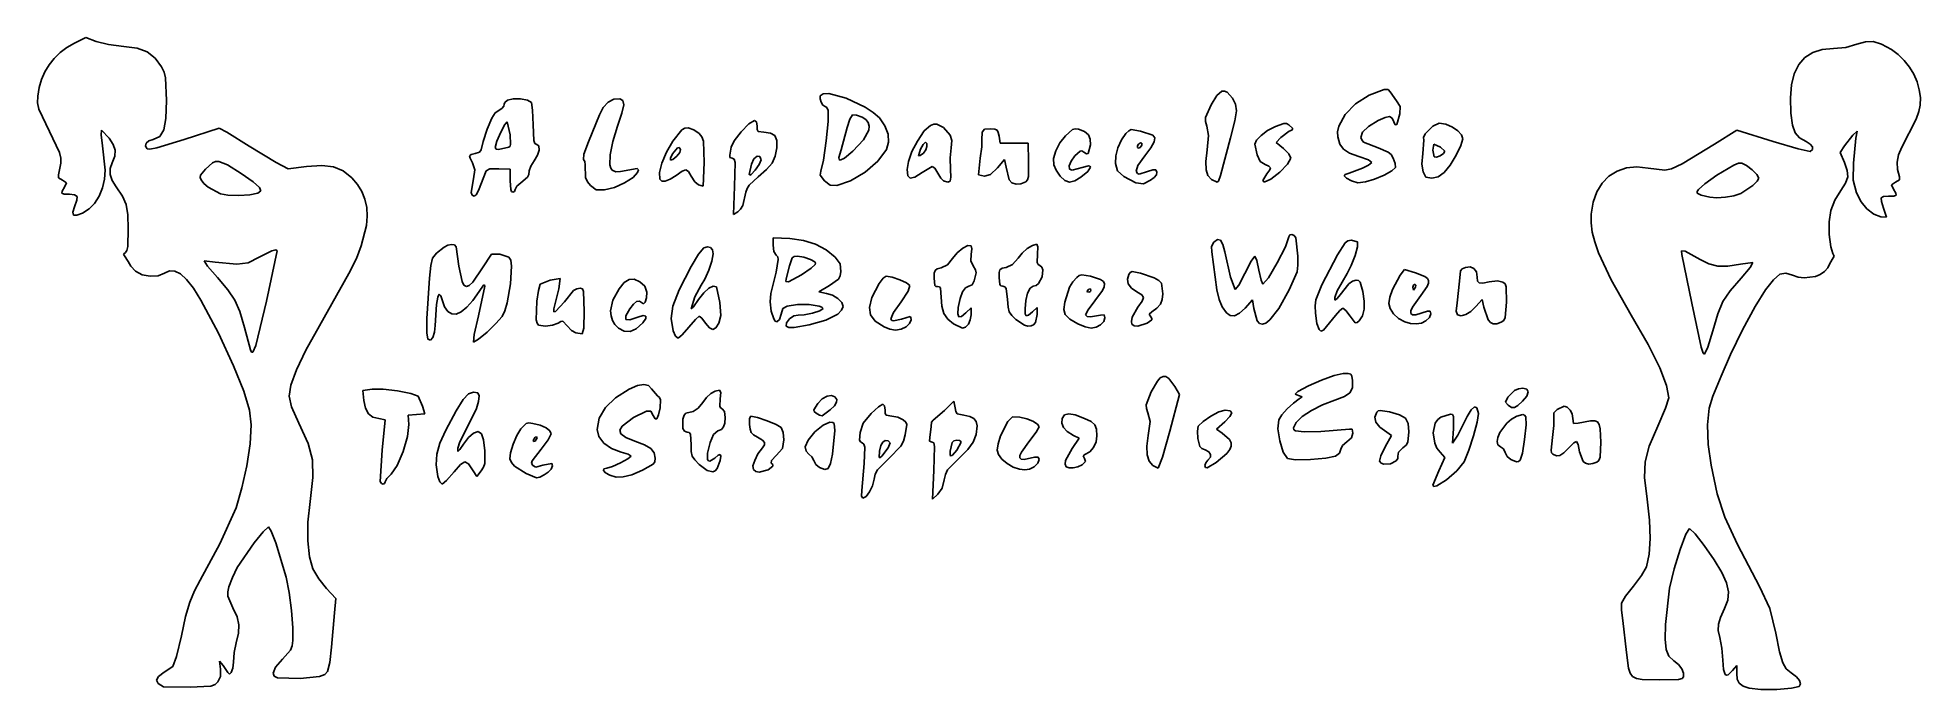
# Model space of a CAD drawing. Extents: x 9 to 275, y 2 to 94.
import ezdxf

# ---------------------------------------------------------------- set-up
doc = ezdxf.new("R2010")
doc.units = 0

msp = doc.modelspace()

# ---------------------------------------------------------------- linework, layer by layer
at = {"layer": 'Layer 1'}
for p, q in [((11.903407, 92.387916), (12.862474, 93.101543)), ((12.862474, 93.101543), (13.933568, 93.708082)), ((13.933568, 93.708082), (15.547242, 94.497579)), ((15.547242, 94.497579), (16.98968, 93.975795)), ((16.98968, 93.975795), (18.72854, 93.552859)), ((18.72854, 93.552859), (20.883649, 93.268727)), ((20.883649, 93.268727), (22.772785, 92.999261)), ((262.229309, 92.981845), (263.981056, 93.129267)), ((263.981056, 93.129267), (265.536288, 93.553628)), ((265.536288, 93.553628), (266.763992, 93.918762)), ((266.763992, 93.918762), (267.869237, 93.933673)), ((267.869237, 93.933673), (269.028407, 93.571297)), ((269.028407, 93.571297), (270.417885, 92.804568)), ((9.747109, 89.674954), (10.34085, 90.667576)), ((10.34085, 90.667576), (11.061241, 91.574245)), ((11.061241, 91.574245), (11.903407, 92.387916)), ((22.772785, 92.999261), (24.207067, 92.471511)), ((24.207067, 92.471511), (25.312226, 91.61704)), ((25.312226, 91.61704), (26.213997, 90.367412)), ((26.213997, 90.367412), (26.584507, 89.621832)), ((256.709877, 89.410263), (257.339354, 90.69571)), ((257.339354, 90.69571), (258.206115, 91.695712)), ((258.206115, 91.695712), (259.31008, 92.41015)), ((259.31008, 92.41015), (260.651172, 92.838901)), ((260.651172, 92.838901), (262.229309, 92.981845)), ((270.417885, 92.804568), (271.367406, 92.107325)), ((271.367406, 92.107325), (272.217144, 91.277412)), ((272.217144, 91.277412), (272.953878, 90.340416)), ((8.959076, 87.460029), (9.284893, 88.603423)), ((9.284893, 88.603423), (9.747109, 89.674954)), ((26.584507, 89.621832), (26.790624, 88.803472)), ((26.790624, 88.803472), (26.898787, 85.644068)), ((256.163093, 85.983524), (256.317763, 87.839494)), ((256.317763, 87.839494), (256.709877, 89.410263)), ((272.953878, 90.340416), (273.564387, 89.321919)), ((273.564387, 89.321919), (274.035448, 88.247505)), ((274.035448, 88.247505), (274.353841, 87.142761)), ((8.729327, 85.272425), (8.774532, 86.251816)), ((8.893683, 84.389069), (8.729327, 85.272425)), ((8.774532, 86.251816), (8.959076, 87.460029)), ((26.898787, 85.644068), (26.818501, 83.10321)), ((74.543029, 84.837414), (74.579782, 85.103183)), ((74.579782, 85.103183), (74.659507, 85.362338)), ((74.659507, 85.362338), (75.051096, 85.661955)), ((75.051096, 85.661955), (75.85618, 85.854502)), ((75.85618, 85.854502), (76.906434, 85.840138)), ((76.906434, 85.840138), (77.874976, 85.651699)), ((77.874976, 85.651699), (78.434926, 85.322024)), ((78.434926, 85.322024), (78.607811, 84.242867)), ((88.577155, 84.6483), (89.258975, 85.394196)), ((89.258975, 85.394196), (90.048972, 85.811702)), ((90.048972, 85.811702), (90.911776, 85.87286)), ((90.911776, 85.87286), (91.360701, 85.640261)), ((91.360701, 85.640261), (91.464609, 85.015648)), ((119.180032, 85.864862), (119.202657, 86.292688)), ((119.331403, 85.372433), (119.180032, 85.864862)), ((119.202657, 86.292688), (119.616898, 86.584785)), ((119.588217, 84.96631), (119.331403, 85.372433)), ((119.616898, 86.584785), (120.440391, 86.596081)), ((120.440391, 86.596081), (122.857081, 85.947601)), ((122.857081, 85.947601), (125.536624, 84.689903)), ((174.387216, 85.013775), (175.195559, 86.346422)), ((175.195559, 86.346422), (175.920794, 86.933878)), ((175.920794, 86.933878), (176.272606, 86.954557)), ((176.272606, 86.954557), (176.628073, 86.796616)), ((176.628073, 86.796616), (177.382545, 85.95511)), ((177.382545, 85.95511), (177.84622, 85.11629)), ((177.84622, 85.11629), (177.972727, 84.18137)), ((193.295628, 83.637584), (194.778958, 85.165929)), ((194.778958, 85.165929), (196.707658, 86.398349)), ((196.707658, 86.398349), (198.81639, 87.190669)), ((198.81639, 87.190669), (199.381192, 87.159448)), ((199.381192, 87.159448), (199.666355, 86.850446)), ((199.666355, 86.850446), (200.535828, 85.598353)), ((200.535828, 85.598353), (201.066201, 84.784403)), ((256.245944, 83.842474), (256.163093, 85.983524)), ((274.353841, 87.142761), (274.506344, 86.033269)), ((274.506344, 86.033269), (274.479735, 84.944614)), ((10.383176, 81.258916), (8.893683, 84.389069)), ((26.818501, 83.10321), (26.53064, 81.478524)), ((72.183025, 81.552943), (72.841252, 83.135075)), ((72.841252, 83.135075), (73.313919, 83.884454)), ((73.313919, 83.884454), (74.25726, 84.485491)), ((74.25726, 84.485491), (74.543029, 84.837414)), ((75.028315, 82.623819), (74.669924, 82.254804)), ((75.429277, 80.774718), (75.028315, 82.623819)), ((78.607811, 84.242867), (78.682243, 82.186845)), ((86.477929, 79.79655), (88.038881, 83.601973)), ((88.038881, 83.601973), (88.577155, 84.6483)), ((91.210643, 83.84522), (90.585945, 81.975179)), ((91.464609, 85.015648), (91.210643, 83.84522)), ((109.128271, 82.333409), (109.913674, 82.821845)), ((109.913674, 82.821845), (110.193082, 82.59482)), ((110.193082, 82.59482), (110.295453, 81.975179)), ((119.881921, 84.797401), (119.588217, 84.96631)), ((120.116549, 84.621734), (119.881921, 84.797401)), ((120.040827, 79.946534), (120.314669, 82.670702)), ((120.324999, 84.199386), (120.116549, 84.621734)), ((120.314669, 82.670702), (120.324999, 84.199386)), ((123.390481, 83.003128), (123.017345, 81.792056)), ((123.777959, 83.595981), (123.390481, 83.003128)), ((124.34145, 83.568987), (123.777959, 83.595981)), ((125.137771, 83.289784), (124.34145, 83.568987)), ((125.665066, 82.946585), (125.137771, 83.289784)), ((125.536624, 84.689903), (126.688682, 83.939679)), ((125.991912, 82.519398), (125.665066, 82.946585)), ((126.119734, 82.013429), (125.991912, 82.519398)), ((126.688682, 83.939679), (127.562915, 83.165646)), ((127.562915, 83.165646), (128.339652, 82.061931)), ((173.603929, 82.665925), (173.612064, 83.227946)), ((173.785095, 82.006565), (173.603929, 82.665925)), ((173.612064, 83.227946), (174.387216, 85.013775)), ((177.744264, 82.73445), (177.143026, 80.359629)), ((177.972727, 84.18137), (177.744264, 82.73445)), ((192.404578, 82.008661), (193.295628, 83.637584)), ((197.984765, 82.789997), (196.602823, 81.957465)), ((198.951886, 83.223308), (197.984765, 82.789997)), ((199.576703, 83.344916), (198.951886, 83.223308)), ((199.952367, 83.147791), (199.576703, 83.344916)), ((200.172026, 82.6249), (199.952367, 83.147791)), ((200.370445, 82.176821), (200.172026, 82.6249)), ((201.045039, 83.758135), (200.595783, 82.234113)), ((201.066201, 84.784403), (201.045039, 83.758135)), ((205.688551, 81.976596), (206.55875, 82.421614)), ((206.55875, 82.421614), (207.505935, 82.262377)), ((256.461772, 82.147983), (256.245944, 83.842474)), ((273.897773, 82.97733), (271.875061, 79.011845)), ((274.306401, 84.068511), (273.897773, 82.97733)), ((274.479735, 84.944614), (274.306401, 84.068511)), ((11.804324, 78.279494), (10.383176, 81.258916)), ((17.729268, 81.410734), (17.703866, 80.768238)), ((17.703866, 80.768238), (17.902657, 79.223512)), ((18.808219, 80.298395), (17.729268, 81.410734)), ((19.391754, 79.418041), (18.808219, 80.298395)), ((24.444202, 79.910576), (24.070981, 79.577477)), ((25.050177, 80.137624), (24.444202, 79.910576)), ((25.964701, 80.56), (25.050177, 80.137624)), ((25.542709, 78.943484), (29.419437, 80.106636)), ((26.53064, 81.478524), (25.964701, 80.56)), ((29.419437, 80.106636), (34.366488, 81.710135)), ((34.366488, 81.710135), (35.430415, 81.133228)), ((35.430415, 81.133228), (38.611008, 79.160895)), ((71.347655, 78.652012), (71.598679, 79.828456)), ((71.598679, 79.828456), (72.183025, 81.552943)), ((73.559873, 79.886168), (73.324342, 78.987868)), ((74.094422, 81.1587), (73.559873, 79.886168)), ((74.669924, 82.254804), (74.094422, 81.1587)), ((75.500823, 79.475724), (75.429277, 80.774718)), ((78.682243, 82.186845), (78.767253, 79.965066)), ((78.767253, 79.965066), (78.897161, 79.547897)), ((85.8304, 78.054446), (86.477929, 79.79655)), ((89.928474, 79.829209), (89.566556, 77.961292)), ((90.585945, 81.975179), (89.928474, 79.829209)), ((97.504907, 78.31331), (98.402188, 79.858512)), ((98.402188, 79.858512), (99.652682, 81.501309)), ((99.652682, 81.501309), (100.080149, 81.733947)), ((100.080149, 81.733947), (100.568749, 81.741835)), ((100.568749, 81.741835), (101.366699, 81.474149)), ((101.366699, 81.474149), (102.110232, 80.960085)), ((102.110232, 80.960085), (102.504657, 80.500536)), ((102.504657, 80.500536), (102.71543, 79.88987)), ((102.71543, 79.88987), (102.815788, 76.889656)), ((106.626564, 79.026355), (107.049578, 79.933227)), ((107.049578, 79.933227), (108.028526, 81.203058)), ((108.028526, 81.203058), (109.128271, 82.333409)), ((110.295453, 81.975179), (110.321911, 81.517979)), ((110.321911, 81.517979), (110.443828, 81.263038)), ((110.443828, 81.263038), (111.22929, 81.128512)), ((111.22929, 81.128512), (112.193703, 81.020485)), ((112.193703, 81.020485), (112.78773, 80.657374)), ((112.78773, 80.657374), (113.060153, 79.980629)), ((113.060153, 79.980629), (113.059758, 78.931706)), ((119.648528, 77.214916), (120.040827, 79.946534)), ((123.017345, 81.792056), (122.14074, 78.659068)), ((123.823326, 78.484101), (125.323297, 80.074901)), ((125.323297, 80.074901), (126.049956, 81.433885)), ((126.049956, 81.433885), (126.119734, 82.013429)), ((128.339652, 82.061931), (128.776814, 80.890443)), ((128.854875, 79.739204), (128.554311, 78.696242)), ((128.776814, 80.890443), (128.854875, 79.739204)), ((132.15936, 78.410617), (132.931225, 79.90023)), ((132.931225, 79.90023), (133.896642, 81.340179)), ((133.896642, 81.340179), (134.764229, 82.11439)), ((134.764229, 82.11439), (135.220405, 82.268152)), ((135.220405, 82.268152), (135.684967, 82.267439)), ((135.684967, 82.267439), (136.619646, 81.805847)), ((136.619646, 81.805847), (137.529054, 80.736136)), ((137.529054, 80.736136), (137.771791, 79.996834)), ((137.771791, 79.996834), (137.684868, 78.920781)), ((142.006569, 79.099599), (142.013057, 80.070179)), ((142.013057, 80.070179), (142.050406, 81.144119)), ((142.050406, 81.144119), (142.401311, 81.593475)), ((142.401311, 81.593475), (143.268869, 81.638008)), ((143.268869, 81.638008), (143.832197, 81.563984)), ((143.832197, 81.563984), (144.161926, 81.410909)), ((144.161926, 81.410909), (144.338995, 81.105572)), ((144.338995, 81.105572), (144.444342, 80.574761)), ((144.444342, 80.574761), (144.585453, 79.59768)), ((153.015709, 79.631021), (153.809059, 80.652135)), ((153.809059, 80.652135), (154.815159, 81.525462)), ((154.815159, 81.525462), (155.205856, 81.624879)), ((155.205856, 81.624879), (155.650895, 81.563411)), ((155.650895, 81.563411), (156.507375, 81.246525)), ((156.507375, 81.246525), (157.062202, 80.786212)), ((157.062202, 80.786212), (157.332924, 80.159365)), ((157.332924, 80.159365), (157.337088, 79.342875)), ((161.220929, 78.959776), (161.713422, 80.051097)), ((161.713422, 80.051097), (162.348534, 80.942477)), ((162.348534, 80.942477), (162.751564, 81.340147)), ((162.751564, 81.340147), (163.113364, 81.510088)), ((163.113364, 81.510088), (164.427177, 81.284118)), ((164.427177, 81.284118), (166.150361, 80.720687)), ((166.345883, 79.780947), (165.892443, 78.953295)), ((166.150361, 80.720687), (166.426084, 80.354919)), ((166.426084, 80.354919), (166.345883, 79.780947)), ((174.010247, 80.66749), (173.785095, 82.006565)), ((173.820085, 78.640529), (174.010247, 80.66749)), ((177.143026, 80.359629), (175.687532, 75.022244)), ((180.570361, 79.452933), (180.806419, 80.026534)), ((180.806419, 80.026534), (181.441683, 80.703754)), ((181.441683, 80.703754), (182.361552, 81.384523)), ((182.361552, 81.384523), (183.451427, 81.96877)), ((183.451427, 81.96877), (184.642251, 82.382145)), ((184.226525, 80.411089), (183.561654, 79.703366)), ((185.411203, 81.283791), (184.226525, 80.411089)), ((184.642251, 82.382145), (185.012262, 82.359231)), ((185.012262, 82.359231), (185.356427, 82.198236)), ((185.356427, 82.198236), (185.903019, 81.654322)), ((185.786504, 81.454201), (185.411203, 81.283791)), ((185.903019, 81.654322), (185.786504, 81.454201)), ((192.227066, 81.21753), (192.404578, 82.008661)), ((192.252716, 80.47451), (192.227066, 81.21753)), ((192.54987, 79.476579), (192.252716, 80.47451)), ((195.775579, 81.144565), (195.533206, 80.395365)), ((195.533206, 80.395365), (195.640776, 80.058424)), ((195.640776, 80.058424), (195.905879, 79.753932)), ((196.602823, 81.957465), (195.775579, 81.144565)), ((195.905879, 79.753932), (197.95199, 78.936207)), ((200.595783, 82.234113), (200.370445, 82.176821)), ((204.269605, 78.134905), (204.395273, 80.034074)), ((204.36953, 80.404522), (204.609232, 80.900927)), ((204.395273, 80.034074), (204.36953, 80.404522)), ((204.609232, 80.900927), (205.688551, 81.976596)), ((207.505935, 82.262377), (208.448217, 81.854767)), ((208.448217, 81.854767), (209.215228, 81.337633)), ((209.215228, 81.337633), (209.731083, 80.774855)), ((209.919897, 80.230312), (209.647149, 79.280973)), ((209.731083, 80.774855), (209.919897, 80.230312)), ((245.434575, 79.472497), (248.59965, 81.410734)), ((248.59965, 81.410734), (253.719014, 79.856364)), ((253.719014, 79.856364), (257.27212, 78.798072)), ((256.81832, 81.049033), (256.461772, 82.147983)), ((257.425085, 80.340129), (256.81832, 81.049033)), ((258.391564, 79.815775), (257.425085, 80.340129)), ((258.960898, 79.471123), (258.391564, 79.815775)), ((264.982486, 80.723749), (263.785294, 79.230884)), ((265.594411, 81.269623), (264.982486, 80.723749)), ((265.069582, 76.754068), (265.420489, 80.281845)), ((265.420489, 80.281845), (265.594411, 81.269623)), ((12.010884, 77.459249), (11.804324, 78.279494)), ((12.000349, 76.754068), (12.010884, 77.459249)), ((17.902657, 79.223512), (18.253889, 75.806707)), ((19.251326, 76.842076), (19.604968, 77.754931)), ((19.654557, 78.591903), (19.391754, 79.418041)), ((19.604968, 77.754931), (19.654557, 78.591903)), ((24.070981, 79.577477), (23.966425, 79.192313)), ((23.966425, 79.192313), (24.166446, 78.809074)), ((24.166446, 78.809074), (24.580201, 78.757118)), ((24.580201, 78.757118), (25.542709, 78.943484)), ((38.611008, 79.160895), (42.416055, 76.869813)), ((69.715631, 77.828108), (69.940749, 77.997134)), ((69.786862, 77.482252), (69.715631, 77.828108)), ((70.114535, 76.826048), (69.786862, 77.482252)), ((69.940749, 77.997134), (70.50212, 78.122845)), ((70.50212, 78.122845), (71.099745, 78.348138)), ((71.099745, 78.348138), (71.347655, 78.652012)), ((73.324342, 78.987868), (73.434939, 78.771334)), ((73.434939, 78.771334), (73.779721, 78.706598)), ((73.779721, 78.706598), (75.249778, 79.034403)), ((75.249778, 79.034403), (75.417947, 79.170378)), ((75.249778, 79.034403), (75.249778, 79.034403)), ((75.417947, 79.170378), (75.500823, 79.475724)), ((78.827675, 77.125932), (78.328107, 76.353569)), ((79.299586, 77.882441), (78.827675, 77.125932)), ((78.897161, 79.547897), (79.109897, 79.435179)), ((79.109897, 79.435179), (79.461374, 79.206255)), ((79.517711, 78.632279), (79.299586, 77.882441)), ((79.461374, 79.206255), (79.517711, 78.632279)), ((85.771832, 77.300148), (85.8304, 78.054446)), ((85.959635, 76.996771), (85.771832, 77.300148)), ((89.566556, 77.961292), (89.522481, 76.551376)), ((96.855433, 76.775493), (97.504907, 78.31331)), ((98.361404, 78.094623), (98.067558, 77.480375)), ((98.067558, 77.480375), (98.08599, 77.212811)), ((98.08599, 77.212811), (98.393902, 77.304236)), ((99.064653, 78.957583), (98.361404, 78.094623)), ((98.393902, 77.304236), (98.968498, 77.766955)), ((98.968498, 77.766955), (99.383335, 78.279579)), ((98.968498, 77.766955), (98.968498, 77.766955)), ((99.314282, 78.963675), (99.064653, 78.957583)), ((99.492085, 78.684177), (99.314282, 78.963675)), ((99.383335, 78.279579), (99.492085, 78.684177)), ((106.447842, 77.56936), (106.455258, 77.90604)), ((106.779362, 77.459623), (106.447842, 77.56936)), ((106.455258, 77.90604), (106.626564, 79.026355)), ((107.045098, 77.353628), (106.779362, 77.459623)), ((107.173918, 76.846274), (107.045098, 77.353628)), ((109.852688, 77.370072), (109.493459, 76.650769)), ((110.30621, 77.75311), (109.852688, 77.370072)), ((110.694966, 77.731609), (110.30621, 77.75311)), ((110.599475, 76.582722), (110.859897, 77.237297)), ((110.859897, 77.237297), (110.694966, 77.731609)), ((110.859897, 77.237297), (110.859897, 77.237297)), ((112.849476, 77.748116), (112.408268, 76.777289)), ((113.059758, 78.931706), (112.849476, 77.748116)), ((119.282831, 75.663883), (119.648528, 77.214916)), ((122.14074, 78.659068), (121.848982, 77.580532)), ((121.848982, 77.580532), (121.86504, 77.301644)), ((121.86504, 77.301644), (121.997676, 77.195445)), ((121.997676, 77.195445), (122.63855, 77.498428)), ((122.63855, 77.498428), (123.823326, 78.484101)), ((123.823326, 78.484101), (123.823326, 78.484101)), ((128.554311, 78.696242), (127.325746, 77.050782)), ((131.647506, 77.020426), (132.15936, 78.410617)), ((133.353401, 78.729623), (133.06829, 77.793468)), ((133.06829, 77.793468), (133.294079, 77.83356)), ((133.294079, 77.83356), (133.768231, 78.20892)), ((133.75362, 79.427241), (133.353401, 78.729623)), ((134.05439, 79.717401), (133.75362, 79.427241)), ((133.768231, 78.20892), (134.092098, 78.642591)), ((133.768231, 78.20892), (133.768231, 78.20892)), ((134.263796, 79.547691), (134.05439, 79.717401)), ((134.092098, 78.642591), (134.266826, 79.139134)), ((134.266826, 79.139134), (134.263796, 79.547691)), ((137.684868, 78.920781), (137.566763, 77.526347)), ((137.566763, 77.526347), (137.602682, 75.886892)), ((141.532709, 75.13129), (141.784897, 77.459623)), ((141.784897, 77.459623), (142.006569, 79.099599)), ((145.240062, 77.312636), (144.207202, 76.111761)), ((144.585453, 79.59768), (146.561008, 79.586983)), ((145.446146, 76.186685), (145.240062, 77.312636)), ((146.561008, 79.586983), (148.536564, 79.57629)), ((148.536564, 79.57629), (148.619063, 77.041237)), ((152.145594, 77.438764), (152.444612, 78.518053)), ((152.168479, 76.518686), (152.145594, 77.438764)), ((152.444612, 78.518053), (153.015709, 79.631021)), ((155.137025, 77.79831), (154.606681, 77.063846)), ((155.890639, 78.48543), (155.137025, 77.79831)), ((156.144475, 78.496764), (155.890639, 78.48543)), ((156.413843, 78.326991), (156.144475, 78.496764)), ((156.781593, 78.091645), (156.413843, 78.326991)), ((157.029369, 78.15095), (156.781593, 78.091645)), ((157.337088, 79.342875), (157.029369, 78.15095)), ((160.863873, 76.743213), (160.921072, 77.809989)), ((160.921072, 77.809989), (161.220929, 78.959776)), ((163.99048, 79.209027), (163.974615, 78.973155)), ((163.974615, 78.973155), (164.146185, 78.870734)), ((164.154999, 79.471267), (163.99048, 79.209027)), ((165.048449, 77.826484), (164.05488, 76.42717)), ((164.146185, 78.870734), (164.391166, 79.002016)), ((164.429395, 79.652789), (164.154999, 79.471267)), ((164.391166, 79.002016), (164.593228, 79.31765)), ((164.628202, 79.614073), (164.429395, 79.652789)), ((164.593228, 79.31765), (164.628202, 79.614073)), ((164.593228, 79.31765), (164.593228, 79.31765)), ((165.892443, 78.953295), (165.048449, 77.826484)), ((173.640828, 76.996756), (173.820085, 78.640529)), ((180.871746, 77.932151), (180.570361, 79.452933)), ((181.286695, 77.025092), (180.871746, 77.932151)), ((183.561654, 79.703366), (184.605219, 78.84317)), ((184.605219, 78.84317), (185.342239, 78.093149)), ((185.648786, 77.497839), (185.173214, 76.646066)), ((185.342239, 78.093149), (185.648786, 77.497839)), ((193.07635, 78.751864), (192.54987, 79.476579)), ((193.942124, 78.199492), (193.07635, 78.751864)), ((195.257163, 77.718588), (193.942124, 78.199492)), ((196.595954, 77.22163), (195.257163, 77.718588)), ((197.059358, 76.863742), (196.595954, 77.22163)), ((197.95199, 78.936207), (199.391896, 78.350044)), ((199.391896, 78.350044), (199.786375, 77.987615)), ((199.786375, 77.987615), (200.092059, 77.492477)), ((200.092059, 77.492477), (200.382872, 76.714843)), ((204.138639, 76.654787), (204.269605, 78.134905)), ((205.814397, 79.435179), (205.690031, 78.624318)), ((205.690031, 78.624318), (205.855832, 77.666653)), ((206.761655, 79.04509), (205.814397, 79.435179)), ((205.855832, 77.666653), (206.200907, 77.627798)), ((206.200907, 77.627798), (206.712922, 77.818217)), ((206.712922, 77.818217), (207.177409, 78.128041)), ((207.379897, 78.447401), (206.761655, 79.04509)), ((207.177409, 78.128041), (207.379897, 78.447401)), ((207.379897, 78.447401), (207.379897, 78.447401)), ((208.974141, 77.902121), (208.118728, 76.491377)), ((209.647149, 79.280973), (208.974141, 77.902121)), ((240.867054, 76.679112), (245.434575, 79.472497)), ((257.27212, 78.798072), (258.956008, 78.436397)), ((258.956008, 78.436397), (259.275217, 78.702995)), ((259.266148, 79.07405), (258.960898, 79.471123)), ((259.275217, 78.702995), (259.266148, 79.07405)), ((263.785294, 79.230884), (263.200021, 78.283898)), ((263.200021, 78.283898), (263.816617, 76.850585)), ((271.432923, 77.96237), (271.236762, 76.918006)), ((271.875061, 79.011845), (271.432923, 77.96237)), ((11.661276, 75.135213), (12.000349, 76.754068)), ((11.671665, 74.688957), (11.661276, 75.135213)), ((12.224191, 74.354815), (11.671665, 74.688957)), ((18.151048, 74.534515), (17.860716, 73.290896)), ((18.253889, 75.806707), (18.151048, 74.534515)), ((18.97591, 75.196899), (18.975942, 76.032594)), ((19.252118, 74.329516), (18.97591, 75.196899)), ((18.975942, 76.032594), (19.251326, 76.842076)), ((31.736855, 75.0583), (31.687089, 74.744472)), ((31.687089, 74.744472), (31.800123, 74.425348)), ((32.4423, 75.948857), (31.736855, 75.0583)), ((31.800123, 74.425348), (32.193444, 73.922282)), ((33.405852, 76.801517), (32.4423, 75.948857)), ((33.840555, 76.990445), (33.405852, 76.801517)), ((34.307446, 77.013154), (33.840555, 76.990445)), ((35.528504, 76.536068), (34.307446, 77.013154)), ((37.450449, 75.32256), (35.528504, 76.536068)), ((39.15135, 74.138239), (37.450449, 75.32256)), ((42.416055, 76.869813), (44.104436, 75.974155)), ((44.104436, 75.974155), (46.678887, 76.290537)), ((46.678887, 76.290537), (48.831979, 76.435288)), ((48.831979, 76.435288), (50.514398, 76.245734)), ((50.514398, 76.245734), (51.875434, 75.685076)), ((51.875434, 75.685076), (53.064379, 74.716514)), ((53.064379, 74.716514), (53.866049, 73.769196)), ((69.937675, 72.640315), (70.255646, 74.560755)), ((70.429379, 75.847371), (70.114535, 76.826048)), ((70.255646, 74.560755), (70.429379, 75.847371)), ((72.060627, 75.709922), (70.977398, 72.895676)), ((72.542906, 75.97007), (72.060627, 75.709922)), ((73.814816, 75.992144), (72.542906, 75.97007)), ((75.441008, 75.907401), (73.814816, 75.992144)), ((75.441008, 74.284716), (75.441008, 75.907401)), ((77.885512, 74.778577), (76.922675, 73.989376)), ((78.066523, 75.175754), (77.885512, 74.778577)), ((78.117799, 75.674082), (78.066523, 75.175754)), ((78.328107, 76.353569), (78.117799, 75.674082)), ((86.009768, 76.515446), (85.959635, 76.996771)), ((86.081627, 74.744832), (86.009768, 76.515446)), ((86.332761, 74.130473), (86.081627, 74.744832)), ((89.522481, 76.551376), (89.6266, 76.074402)), ((89.6266, 76.074402), (89.818537, 75.779408)), ((89.818537, 75.779408), (90.350113, 75.567423)), ((90.350113, 75.567423), (91.031201, 75.582414)), ((91.031201, 75.582414), (93.360206, 76.00498)), ((92.784986, 74.732724), (91.596777, 73.98331)), ((93.406019, 75.445973), (92.784986, 74.732724)), ((93.360206, 76.00498), (93.5378, 75.855683)), ((93.5378, 75.855683), (93.406019, 75.445973)), ((96.520489, 75.439821), (96.855433, 76.775493)), ((96.566795, 74.501054), (96.520489, 75.439821)), ((96.843438, 74.217899), (96.566795, 74.501054)), ((98.013536, 74.493735), (97.332607, 74.217092)), ((98.865453, 75.042932), (98.013536, 74.493735)), ((99.733348, 75.653052), (98.865453, 75.042932)), ((100.245164, 75.84672), (99.733348, 75.653052)), ((100.592249, 75.615589), (100.245164, 75.84672)), ((100.965951, 74.951314), (100.592249, 75.615589)), ((101.515108, 74.124123), (100.965951, 74.951314)), ((102.815788, 76.889656), (102.675453, 73.541366)), ((107.117673, 73.491285), (107.173918, 76.846274)), ((110.422182, 74.835857), (109.169566, 73.690677)), ((109.493459, 76.650769), (109.178034, 75.169102)), ((109.178034, 75.169102), (109.255138, 75.06889)), ((109.255138, 75.06889), (109.447932, 75.166664)), ((109.447932, 75.166664), (110.025283, 75.765191)), ((110.025283, 75.765191), (110.599475, 76.582722)), ((111.633411, 75.859708), (110.422182, 74.835857)), ((112.408268, 76.777289), (111.633411, 75.859708)), ((119.218021, 75.075122), (119.282831, 75.663883)), ((119.798169, 74.300137), (119.218021, 75.075122)), ((125.527508, 75.493647), (123.49411, 74.2678)), ((127.325746, 77.050782), (125.527508, 75.493647)), ((131.46212, 75.878744), (131.647506, 77.020426)), ((131.567559, 74.995307), (131.46212, 75.878744)), ((131.921371, 74.640803), (131.567559, 74.995307)), ((132.579794, 74.804637), (131.921371, 74.640803)), ((133.599067, 75.476216), (132.579794, 74.804637)), ((135.028297, 76.322883), (133.599067, 75.476216)), ((135.389261, 76.044935), (135.028297, 76.322883)), ((135.80688, 75.365653), (135.389261, 76.044935)), ((136.233217, 74.642488), (135.80688, 75.365653)), ((136.615147, 74.259043), (136.233217, 74.642488)), ((137.654574, 74.794019), (137.547381, 74.224519)), ((137.602682, 75.886892), (137.654574, 74.794019)), ((142.414887, 74.915254), (141.532709, 75.13129)), ((143.237248, 75.188193), (142.414887, 74.915254)), ((144.207202, 76.111761), (143.237248, 75.188193)), ((145.887968, 74.425734), (145.446146, 76.186685)), ((146.250133, 73.992263), (145.887968, 74.425734)), ((145.887968, 74.425734), (145.887968, 74.425734)), ((148.459967, 74.426867), (148.212344, 74.148459)), ((148.59674, 74.905394), (148.459967, 74.426867)), ((148.619063, 77.041237), (148.59674, 74.905394)), ((152.508785, 75.762933), (152.168479, 76.518686)), ((153.077124, 74.941374), (152.508785, 75.762933)), ((153.732402, 74.339049), (153.077124, 74.941374)), ((153.077124, 74.941374), (153.077124, 74.941374)), ((154.606681, 77.063846), (154.353219, 76.411668)), ((154.353219, 76.411668), (154.396033, 75.944806)), ((154.396033, 75.944806), (154.754518, 75.76629)), ((154.754518, 75.76629), (156.159465, 76.172648)), ((156.013743, 74.777251), (155.145191, 74.26009)), ((156.983298, 75.620069), (156.013743, 74.777251)), ((156.159465, 76.172648), (157.066798, 76.419636)), ((157.337863, 76.201488), (156.983298, 75.620069)), ((157.066798, 76.419636), (157.281199, 76.362337)), ((157.281199, 76.362337), (157.337863, 76.201488)), ((161.148205, 75.708403), (160.863873, 76.743213)), ((162.083231, 74.876105), (161.148205, 75.708403)), ((163.776564, 73.985871), (162.083231, 74.876105)), ((164.05488, 76.42717), (163.808644, 75.643345)), ((163.808644, 75.643345), (163.971192, 75.336513)), ((163.971192, 75.336513), (164.218118, 75.230679)), ((164.218118, 75.230679), (165.399585, 75.613989)), ((165.399585, 75.613989), (166.148209, 75.853083)), ((166.358944, 74.751187), (165.822675, 74.352086)), ((166.148209, 75.853083), (166.562938, 75.849176)), ((166.66747, 75.146664), (166.358944, 74.751187)), ((166.562938, 75.849176), (166.738665, 75.519124)), ((166.738665, 75.519124), (166.66747, 75.146664)), ((173.675626, 75.830642), (173.640828, 76.996756)), ((173.941368, 75.031766), (173.675626, 75.830642)), ((174.454941, 74.489706), (173.941368, 75.031766)), ((175.249335, 74.072957), (174.454941, 74.489706)), ((174.454941, 74.489706), (174.454941, 74.489706)), ((175.687532, 75.022244), (175.411574, 74.232481)), ((181.99906, 76.563988), (181.286695, 77.025092)), ((181.697675, 74.317118), (182.26212, 75.278855)), ((182.800277, 74.50255), (181.85734, 74.072957)), ((182.556507, 76.348124), (181.99906, 76.563988)), ((182.26212, 75.278855), (182.664649, 75.819815)), ((182.770574, 76.138153), (182.556507, 76.348124)), ((182.664649, 75.819815), (182.770574, 76.138153)), ((184.064639, 75.503945), (182.800277, 74.50255)), ((185.173214, 76.646066), (184.064639, 75.503945)), ((193.186254, 74.970383), (193.324339, 75.179725)), ((193.474064, 74.679285), (193.186254, 74.970383)), ((193.324339, 75.179725), (193.875891, 75.348849)), ((194.200199, 74.26489), (193.474064, 74.679285)), ((193.875891, 75.348849), (195.776282, 76.045464)), ((195.776282, 76.045464), (196.609491, 76.493885)), ((197.456352, 74.507504), (196.175754, 74.116137)), ((196.609491, 76.493885), (197.059358, 76.863742)), ((198.798137, 75.080181), (197.456352, 74.507504)), ((199.88916, 75.683388), (198.798137, 75.080181)), ((200.41747, 76.166346), (199.88916, 75.683388)), ((200.382872, 76.714843), (200.41747, 76.166346)), ((204.299733, 75.554623), (204.138639, 76.654787)), ((204.71467, 74.799044), (204.299733, 75.554623)), ((204.299733, 75.554623), (204.299733, 75.554623)), ((205.545631, 74.637401), (204.71467, 74.799044)), ((206.457808, 74.828858), (205.545631, 74.637401)), ((207.298767, 75.446357), (206.457808, 74.828858)), ((208.118728, 76.491377), (207.298767, 75.446357)), ((229.573597, 73.954564), (230.534709, 74.943629)), ((230.534709, 74.943629), (231.687758, 75.667773)), ((231.687758, 75.667773), (233.012116, 76.11028)), ((233.012116, 76.11028), (234.487153, 76.254432)), ((234.487153, 76.254432), (236.092241, 76.083513)), ((236.092241, 76.083513), (238.431682, 75.76629)), ((238.431682, 75.76629), (239.392578, 75.992779)), ((239.392578, 75.992779), (240.867054, 76.679112)), ((245.792075, 75.066667), (244.07202, 73.868995)), ((248.156555, 76.491945), (245.792075, 75.066667)), ((248.837633, 76.759329), (248.156555, 76.491945)), ((249.286911, 76.780035), (248.837633, 76.759329)), ((249.96898, 76.438277), (249.286911, 76.780035)), ((250.760538, 75.830283), (249.96898, 76.438277)), ((251.415752, 75.171333), (250.760538, 75.830283)), ((251.688786, 74.676703), (251.415752, 75.171333)), ((251.451495, 74.221199), (251.688786, 74.676703)), ((263.816617, 76.850585), (264.196968, 75.761409)), ((264.249121, 74.863428), (263.947529, 73.973528)), ((264.196968, 75.761409), (264.249121, 74.863428)), ((265.03149, 74.376315), (265.069582, 76.754068)), ((271.236762, 76.918006), (271.286727, 75.880847)), ((271.286727, 75.880847), (271.582964, 74.852991)), ((271.582964, 74.852991), (271.572575, 74.406735)), ((12.159838, 72.518083), (12.197206, 72.81479)), ((12.47908, 72.400501), (12.159838, 72.518083)), ((12.197206, 72.81479), (12.535104, 73.373043)), ((12.81984, 74.008953), (12.224191, 74.354815)), ((13.211009, 72.379623), (12.47908, 72.400501)), ((12.535104, 73.373043), (12.81984, 74.008953)), ((13.951058, 72.3207), (13.211009, 72.379623)), ((14.287915, 72.073755), (13.951058, 72.3207)), ((14.263338, 71.533523), (14.287915, 72.073755)), ((17.394832, 72.093611), (16.768834, 71.097024)), ((17.860716, 73.290896), (17.394832, 72.093611)), ((19.805455, 73.424972), (19.252118, 74.329516)), ((20.706723, 72.103604), (19.805455, 73.424972)), ((21.223602, 70.91486), (20.706723, 72.103604)), ((32.193444, 73.922282), (32.821559, 73.394042)), ((32.821559, 73.394042), (34.518786, 72.453117)), ((34.518786, 72.453117), (35.571204, 72.262112)), ((35.571204, 72.262112), (37.123811, 72.215447)), ((37.123811, 72.215447), (38.696823, 72.306332)), ((38.696823, 72.306332), (39.810453, 72.527979)), ((40.048374, 73.35263), (39.15135, 74.138239)), ((39.810453, 72.527979), (40.236437, 72.853341)), ((39.810453, 72.527979), (39.810453, 72.527979)), ((40.236437, 72.853341), (40.048374, 73.35263)), ((53.866049, 73.769196), (54.485555, 72.7594)), ((54.485555, 72.7594), (54.923661, 71.681692)), ((70.056073, 72.256882), (69.937675, 72.640315)), ((69.937675, 72.640315), (69.937675, 72.640315)), ((70.340731, 72.097401), (70.056073, 72.256882)), ((70.621965, 72.283863), (70.340731, 72.097401)), ((70.977398, 72.895676), (70.621965, 72.283863)), ((75.526907, 73.057119), (75.441008, 74.284716)), ((75.636863, 72.759437), (75.526907, 73.057119)), ((75.793786, 72.661939), (75.636863, 72.759437)), ((76.042936, 72.784317), (75.793786, 72.661939)), ((76.146564, 73.078674), (76.042936, 72.784317)), ((76.374547, 73.518134), (76.146564, 73.078674)), ((76.922675, 73.989376), (76.374547, 73.518134)), ((86.751355, 73.602512), (86.332761, 74.130473)), ((87.575098, 73.029551), (86.751355, 73.602512)), ((86.751355, 73.602512), (86.751355, 73.602512)), ((88.752017, 73.019057), (87.575098, 73.029551)), ((90.149689, 73.358499), (88.752017, 73.019057)), ((91.596777, 73.98331), (90.149689, 73.358499)), ((97.332607, 74.217092), (96.843438, 74.217899)), ((102.035108, 73.704086), (101.515108, 74.124123)), ((102.675453, 73.541366), (102.035108, 73.704086)), ((102.035108, 73.704086), (102.035108, 73.704086)), ((106.96058, 69.522944), (107.117673, 73.491285)), ((107.117673, 73.491285), (107.117673, 73.491285)), ((108.720898, 72.661845), (108.26052, 70.802977)), ((108.872261, 73.196886), (108.720898, 72.661845)), ((109.169566, 73.690677), (108.872261, 73.196886)), ((120.627187, 73.646135), (119.798169, 74.300137)), ((119.798169, 74.300137), (119.798169, 74.300137)), ((121.560065, 73.616202), (120.627187, 73.646135)), ((123.49411, 74.2678), (121.560065, 73.616202)), ((137.220956, 74.079244), (136.615147, 74.259043)), ((136.615147, 74.259043), (136.615147, 74.259043)), ((137.547381, 74.224519), (137.220956, 74.079244)), ((146.84531, 73.791175), (146.250133, 73.992263)), ((147.542911, 73.838047), (146.84531, 73.791175)), ((148.212344, 74.148459), (147.542911, 73.838047)), ((154.403251, 74.112988), (153.732402, 74.339049)), ((155.145191, 74.26009), (154.403251, 74.112988)), ((164.837295, 73.877044), (163.776564, 73.985871)), ((163.776564, 73.985871), (163.776564, 73.985871)), ((165.822675, 74.352086), (164.837295, 73.877044)), ((175.411574, 74.232481), (175.249335, 74.072957)), ((181.85734, 74.072957), (181.697675, 74.317118)), ((181.697675, 74.317118), (181.697675, 74.317118)), ((195.076538, 74.002368), (194.200199, 74.26489)), ((194.200199, 74.26489), (194.200199, 74.26489)), ((196.175754, 74.116137), (195.076538, 74.002368)), ((228.309699, 71.248535), (228.825051, 72.717294)), ((228.825051, 72.717294), (229.573597, 73.954564)), ((243.167406, 73.049669), (243.002951, 72.759137)), ((243.002951, 72.759137), (243.020831, 72.535894)), ((243.020831, 72.535894), (243.574897, 72.254878)), ((244.07202, 73.868995), (243.167406, 73.049669)), ((243.574897, 72.254878), (244.774342, 71.985367)), ((244.774342, 71.985367), (245.761425, 71.88898)), ((245.761425, 71.88898), (246.983453, 71.95583)), ((246.983453, 71.95583), (248.195282, 72.158745)), ((248.195282, 72.158745), (249.151769, 72.470555)), ((249.151769, 72.470555), (250.844592, 73.610393)), ((249.151769, 72.470555), (249.151769, 72.470555)), ((250.844592, 73.610393), (251.451495, 74.221199)), ((263.266645, 72.908595), (262.43026, 71.527163)), ((263.947529, 73.973528), (263.266645, 72.908595)), ((265.505562, 72.596833), (265.03149, 74.376315)), ((266.140786, 71.336406), (265.505562, 72.596833)), ((269.30359, 72.065562), (268.983892, 71.871385)), ((268.983892, 71.871385), (269.012474, 71.366884)), ((270.033231, 72.097401), (269.30359, 72.065562)), ((270.76516, 72.118279), (270.033231, 72.097401)), ((271.020049, 74.072593), (270.4244, 73.726731)), ((270.4244, 73.726731), (270.709136, 73.09082)), ((270.709136, 73.09082), (271.047034, 72.532567)), ((271.084402, 72.235861), (270.76516, 72.118279)), ((271.572575, 74.406735), (271.020049, 74.072593)), ((271.047034, 72.532567), (271.084402, 72.235861)), ((13.687778, 69.840462), (13.919085, 70.594743)), ((13.788908, 69.450244), (13.687778, 69.840462)), ((14.236757, 69.412964), (13.788908, 69.450244)), ((13.919085, 70.594743), (14.263338, 71.533523)), ((15.045609, 69.717502), (14.236757, 69.412964)), ((15.985, 70.304024), (15.045609, 69.717502)), ((16.768834, 71.097024), (15.985, 70.304024)), ((21.460012, 69.499496), (21.223602, 70.91486)), ((21.519872, 67.498265), (21.460012, 69.499496)), ((54.923661, 71.681692), (55.181132, 70.530635)), ((55.258734, 69.300794), (55.15723, 67.986733)), ((55.181132, 70.530635), (55.258734, 69.300794)), ((107.554214, 69.917104), (106.96058, 69.522944)), ((107.954901, 70.277923), (107.554214, 69.917104)), ((108.26052, 70.802977), (107.954901, 70.277923)), ((228.037381, 68.335256), (228.048171, 69.565004)), ((228.048171, 69.565004), (228.309699, 71.248535)), ((261.893256, 70.075432), (261.637383, 68.483334)), ((262.43026, 71.527163), (261.893256, 70.075432)), ((266.973916, 70.302727), (266.140786, 71.336406)), ((267.930303, 69.569501), (266.973916, 70.302727)), ((268.935296, 69.210436), (267.930303, 69.569501)), ((269.751008, 69.147464), (268.935296, 69.210436)), ((269.012474, 71.366884), (269.327675, 70.404068)), ((269.327675, 70.404068), (269.751008, 69.147464)), ((21.439946, 65.022689), (21.519872, 67.498265)), ((55.15723, 67.986733), (54.419968, 65.084215)), ((185.366341, 66.3824), (185.488424, 66.663808)), ((185.488424, 66.663808), (185.774507, 66.722787)), ((185.774507, 66.722787), (186.1051, 66.576295)), ((186.1051, 66.576295), (186.360712, 66.241289)), ((228.19217, 67.046906), (228.037381, 68.335256)), ((228.532078, 65.65066), (228.19217, 67.046906)), ((261.637383, 68.483334), (261.644387, 66.680802)), ((261.644387, 66.680802), (261.857978, 64.982414)), ((20.864546, 63.926651), (21.108813, 64.182154)), ((21.004637, 63.701289), (20.864546, 63.926651)), ((21.108813, 64.182154), (21.312611, 64.453147)), ((21.312611, 64.453147), (21.439946, 65.022689)), ((41.767357, 64.386181), (40.009041, 63.496848)), ((41.056331, 57.299931), (42.550961, 64.406845)), ((42.352883, 64.530831), (41.767357, 64.386181)), ((42.550961, 64.406845), (42.352883, 64.530831)), ((54.419968, 65.084215), (53.72101, 63.325474)), ((64.480958, 63.353222), (65.041168, 64.059555)), ((65.041168, 64.059555), (66.114521, 64.904674)), ((66.114521, 64.904674), (66.642038, 65.198231)), ((66.642038, 65.198231), (67.157187, 65.309531)), ((67.157187, 65.309531), (67.571245, 65.235055)), ((67.571245, 65.235055), (67.795493, 64.971289)), ((67.795493, 64.971289), (68.207865, 62.231806)), ((71.505301, 62.004428), (72.819548, 63.947325)), ((72.819548, 63.947325), (73.951162, 63.922884)), ((73.951162, 63.922884), (75.266609, 63.510197)), ((100.981781, 62.175873), (102.028372, 63.920601)), ((102.028372, 63.920601), (102.766145, 64.808159)), ((102.766145, 64.808159), (103.296925, 64.979037)), ((103.296925, 64.979037), (103.714757, 64.887142)), ((103.714757, 64.887142), (103.988352, 64.551809)), ((104.086423, 63.992368), (103.914269, 62.959943)), ((103.988352, 64.551809), (104.086423, 63.992368)), ((112.553231, 65.178903), (112.553231, 66.241515)), ((112.553231, 66.241515), (114.914753, 66.117569)), ((112.673825, 64.322488), (112.553231, 65.178903)), ((112.988542, 63.797987), (112.673825, 64.322488)), ((113.208287, 63.564715), (112.988542, 63.797987)), ((114.914753, 66.117569), (116.826851, 65.873009)), ((116.826851, 65.873009), (118.532244, 65.352239)), ((118.532244, 65.352239), (120.025331, 64.557562)), ((120.025331, 64.557562), (121.300511, 63.491282)), ((137.896628, 63.297446), (138.546261, 64.104624)), ((138.546261, 64.104624), (139.329539, 64.767827)), ((139.329539, 64.767827), (140.053097, 65.152577)), ((140.053097, 65.152577), (140.52357, 65.124395)), ((140.520491, 63.892715), (140.445217, 62.963344)), ((140.61513, 64.670124), (140.520491, 63.892715)), ((140.52357, 65.124395), (140.61513, 64.670124)), ((147.129057, 63.354224), (147.709987, 64.086277)), ((147.709987, 64.086277), (148.422915, 64.71627)), ((148.422915, 64.71627), (149.151464, 65.157701)), ((149.151464, 65.157701), (149.779253, 65.324067)), ((149.779253, 65.324067), (149.940845, 64.944614)), ((149.895772, 63.918914), (149.852042, 62.75351)), ((149.940845, 64.944614), (149.895772, 63.918914)), ((174.449397, 65.003206), (174.774956, 65.597145)), ((174.487772, 64.275623), (174.449397, 65.003206)), ((174.969351, 60.678585), (174.487772, 64.275623)), ((174.774956, 65.597145), (175.283086, 65.977851)), ((175.283086, 65.977851), (175.703601, 65.885337)), ((175.703601, 65.885337), (176.047772, 65.309757)), ((176.047772, 65.309757), (176.326865, 64.241268)), ((176.326865, 64.241268), (177.14242, 60.666785)), ((183.720495, 62.682626), (184.863752, 64.943158)), ((184.863752, 64.943158), (185.366341, 66.3824)), ((186.360712, 66.241289), (186.638142, 63.630734)), ((189.99993, 59.595907), (192.204509, 63.8424)), ((192.204509, 63.8424), (193.301451, 65.527378)), ((193.301451, 65.527378), (193.702847, 65.817027)), ((193.702847, 65.817027), (194.149128, 65.888512)), ((194.149128, 65.888512), (195.053181, 65.676845)), ((195.040969, 64.96039), (194.704348, 63.722022)), ((195.053181, 65.676845), (195.040969, 64.96039)), ((229.076641, 64.097226), (228.532078, 65.65066)), ((230.857887, 60.321626), (229.076641, 64.097226)), ((241.30609, 64.332347), (240.796843, 64.377227)), ((240.796843, 64.377227), (240.812436, 63.864919)), ((240.812436, 63.864919), (242.240822, 56.998512)), ((243.429446, 63.180939), (241.30609, 64.332347)), ((261.857978, 64.982414), (262.157439, 64.022221)), ((262.157439, 64.022221), (262.356312, 63.647848)), ((21.51361, 62.867018), (21.004637, 63.701289)), ((21.901426, 62.216406), (21.51361, 62.867018)), ((22.56108, 61.526462), (21.901426, 62.216406)), ((23.487445, 61.028956), (22.56108, 61.526462)), ((26.633179, 61.22287), (25.749862, 60.860282)), ((27.340619, 61.56744), (26.633179, 61.22287)), ((28.088618, 61.543658), (27.340619, 61.56744)), ((28.891632, 61.135445), (28.088618, 61.543658)), ((29.76412, 60.326723), (28.891632, 61.135445)), ((33.807648, 62.811629), (32.221746, 62.979989)), ((32.221746, 62.979989), (32.716052, 62.229607)), ((32.716052, 62.229607), (34.103087, 60.624093)), ((36.861011, 62.50907), (33.807648, 62.811629)), ((38.456906, 62.697605), (36.861011, 62.50907)), ((40.009041, 63.496848), (38.456906, 62.697605)), ((52.675188, 61.188726), (48.515194, 53.820726)), ((53.72101, 63.325474), (52.675188, 61.188726)), ((64.027276, 60.526289), (64.215718, 62.328018)), ((64.215718, 62.328018), (64.480958, 63.353222)), ((68.207865, 62.231806), (68.636564, 60.086776)), ((70.167886, 59.981182), (71.505301, 62.004428)), ((75.266609, 63.510197), (75.506429, 63.069136)), ((75.613781, 62.211469), (75.488564, 59.734048)), ((75.506429, 63.069136), (75.613781, 62.211469)), ((99.306837, 58.898193), (100.981781, 62.175873)), ((103.485315, 61.644036), (102.930397, 60.386822)), ((103.914269, 62.959943), (103.485315, 61.644036)), ((112.24869, 58.388354), (112.966667, 61.367983)), ((112.966667, 61.367983), (113.278847, 63.188306)), ((113.278847, 63.188306), (113.208287, 63.564715)), ((114.852371, 62.289549), (114.375455, 60.455104)), ((115.22638, 63.425163), (114.852371, 62.289549)), ((115.518626, 63.595557), (115.22638, 63.425163)), ((115.991186, 63.630734), (115.518626, 63.595557)), ((116.87994, 63.494256), (115.991186, 63.630734)), ((116.543229, 60.984539), (117.90717, 61.929908)), ((117.82145, 63.166131), (116.87994, 63.494256)), ((118.432345, 62.826245), (117.82145, 63.166131)), ((117.90717, 61.929908), (118.498897, 62.47899)), ((118.540785, 62.665692), (118.432345, 62.826245)), ((118.498897, 62.47899), (118.540785, 62.665692)), ((121.300511, 63.491282), (122.003635, 62.542542)), ((122.003635, 62.542542), (122.097487, 61.481654)), ((122.097487, 61.481654), (122.005074, 60.867217)), ((135.27212, 60.515703), (135.293481, 61.226297)), ((135.293481, 61.226297), (135.411397, 61.631221)), ((135.411397, 61.631221), (135.706619, 61.852963)), ((135.706619, 61.852963), (136.259897, 62.014007)), ((136.259897, 62.014007), (137.168052, 62.442227)), ((137.168052, 62.442227), (137.896628, 63.297446)), ((140.445217, 62.963344), (140.802428, 62.256393)), ((140.802428, 62.256393), (141.131658, 61.712728)), ((141.20821, 61.288608), (140.934759, 60.173512)), ((141.131658, 61.712728), (141.20821, 61.288608)), ((144.444342, 60.635992), (144.464961, 61.336817)), ((144.464961, 61.336817), (144.582069, 61.728616)), ((144.582069, 61.728616), (144.878544, 61.930319)), ((144.878544, 61.930319), (145.437262, 62.060856)), ((145.437262, 62.060856), (146.366272, 62.447261)), ((146.366272, 62.447261), (147.129057, 63.354224)), ((149.852042, 62.75351), (149.967728, 62.483941)), ((149.967728, 62.483941), (150.191292, 62.336497)), ((150.191292, 62.336497), (150.484367, 62.100174)), ((150.484367, 62.100174), (150.626123, 61.715581)), ((150.626123, 61.715581), (150.525092, 60.723231)), ((162.761509, 61.039767), (162.96211, 61.341866)), ((162.96211, 61.341866), (163.222922, 61.466885)), ((163.222922, 61.466885), (164.421304, 61.247889)), ((164.421304, 61.247889), (166.347453, 60.573635)), ((178.297845, 59.547441), (179.163509, 61.210122)), ((179.163509, 61.210122), (180.029432, 62.919679)), ((180.029432, 62.919679), (180.540922, 63.630734)), ((180.540922, 63.630734), (180.821786, 63.050414)), ((180.821786, 63.050414), (181.133231, 61.655178)), ((181.133231, 61.655178), (181.435338, 60.259942)), ((182.482015, 60.596287), (183.720495, 62.682626)), ((186.510392, 61.43887), (185.402133, 58.873331)), ((186.64746, 62.391485), (186.510392, 61.43887)), ((186.638142, 63.630734), (186.64746, 62.391485)), ((193.568278, 61.213659), (192.201517, 58.744975)), ((194.170918, 62.345269), (193.568278, 61.213659)), ((194.704348, 63.722022), (194.170918, 62.345269)), ((201.070786, 60.957443), (201.676121, 61.77696)), ((201.676121, 61.77696), (203.25078, 61.280593)), ((203.25078, 61.280593), (204.563701, 60.771462)), ((209.431723, 60.128472), (209.606508, 61.571729)), ((209.606508, 61.571729), (209.849277, 61.864693)), ((209.849277, 61.864693), (210.277112, 62.057839)), ((210.277112, 62.057839), (210.94543, 62.1423)), ((210.94543, 62.1423), (211.481052, 61.916605)), ((211.481052, 61.916605), (211.836928, 61.41893)), ((211.836928, 61.41893), (211.966008, 60.687452)), ((244.637028, 62.548899), (243.429446, 63.180939)), ((245.897636, 62.239615), (244.637028, 62.548899)), ((247.350572, 62.237078), (245.897636, 62.239615)), ((249.135138, 62.525283), (247.350572, 62.237078)), ((250.854811, 62.732799), (249.135138, 62.525283)), ((249.217093, 60.522141), (250.495182, 62.042934)), ((250.495182, 62.042934), (250.854811, 62.732799)), ((255.496701, 61.256278), (254.665819, 61.080346)), ((256.470743, 60.956757), (255.496701, 61.256278)), ((260.978002, 61.474656), (260.38183, 61.061326)), ((261.441156, 61.996423), (260.978002, 61.474656)), ((261.740862, 62.61704), (261.441156, 61.996423)), ((262.221455, 63.397556), (261.740862, 62.61704)), ((262.356312, 63.647848), (262.221455, 63.397556)), ((24.625829, 60.80127), (23.487445, 61.028956)), ((25.749862, 60.860282), (24.625829, 60.80127)), ((30.720538, 59.101414), (29.76412, 60.326723)), ((31.775342, 57.44344), (30.720538, 59.101414)), ((34.103087, 60.624093), (35.590942, 58.905322)), ((35.590942, 58.905322), (36.564865, 57.450047)), ((63.674507, 54.850317), (64.027276, 60.526289)), ((68.636564, 60.086776), (68.913143, 59.538837)), ((68.913143, 59.538837), (69.250773, 59.339266)), ((69.250773, 59.339266), (69.664129, 59.487052)), ((69.664129, 59.487052), (70.167886, 59.981182)), ((71.038737, 58.676543), (70.154258, 57.39237)), ((70.950201, 55.234623), (71.864768, 59.396094)), ((71.667052, 59.557971), (71.038737, 58.676543)), ((71.820019, 59.618505), (71.667052, 59.557971)), ((71.864768, 59.396094), (71.820019, 59.618505)), ((75.488564, 59.734048), (75.005914, 57.053407)), ((79.221191, 57.303335), (79.440545, 58.812949)), ((79.440545, 58.812949), (79.680181, 59.689071)), ((79.680181, 59.689071), (81.091577, 60.241938)), ((81.091577, 60.241938), (82.509603, 60.466216)), ((82.306662, 59.010968), (81.611744, 56.2224)), ((82.509603, 60.466216), (82.306662, 59.010968)), ((83.098214, 57.210178), (84.385802, 58.800252)), ((84.385802, 58.800252), (84.822608, 59.052068)), ((84.822608, 59.052068), (85.318786, 59.110651)), ((85.318786, 59.110651), (85.631397, 59.035392)), ((85.631397, 59.035392), (85.802014, 58.636951)), ((85.802014, 58.636951), (85.895347, 55.869417)), ((89.918782, 57.434989), (90.809072, 59.052378)), ((90.809072, 59.052378), (91.538175, 59.909964)), ((91.538175, 59.909964), (92.214648, 60.342762)), ((92.214648, 60.342762), (92.91672, 60.37729)), ((92.91672, 60.37729), (93.722619, 60.040068)), ((93.722619, 60.040068), (94.458979, 59.418767)), ((94.458979, 59.418767), (94.705777, 58.536933)), ((94.705777, 58.536933), (94.680412, 57.744885)), ((98.412331, 56.599534), (99.306837, 58.898193)), ((102.38035, 59.530477), (101.493915, 57.912761)), ((102.040453, 57.522299), (102.772212, 58.473759)), ((102.930397, 60.386822), (102.38035, 59.530477)), ((102.772212, 58.473759), (103.486297, 59.124528)), ((103.486297, 59.124528), (104.105909, 59.420111)), ((104.105909, 59.420111), (104.554249, 59.306014)), ((104.554249, 59.306014), (105.011209, 57.079797)), ((114.375455, 60.455104), (114.350939, 60.044113)), ((114.350939, 60.044113), (114.719374, 59.999095)), ((114.719374, 59.999095), (116.543229, 60.984539)), ((116.543229, 60.984539), (116.543229, 60.984539)), ((120.4981, 59.486873), (118.988524, 58.586782)), ((118.988524, 58.586782), (120.074766, 58.39278)), ((121.778598, 60.418361), (120.4981, 59.486873)), ((122.005074, 60.867217), (121.778598, 60.418361)), ((126.505507, 57.78377), (127.534655, 59.786591)), ((127.534655, 59.786591), (128.097596, 60.517816)), ((128.097596, 60.517816), (128.518118, 60.806584)), ((128.518118, 60.806584), (129.378589, 60.660674)), ((129.378589, 60.660674), (130.452052, 60.30447)), ((130.452052, 60.30447), (131.394371, 59.872525)), ((131.628466, 58.687979), (130.620756, 57.206625)), ((131.394371, 59.872525), (131.86141, 59.499393)), ((131.86141, 59.499393), (131.628466, 58.687979)), ((135.365698, 59.510627), (135.27212, 60.515703)), ((135.516301, 59.347417), (135.365698, 59.510627)), ((135.766008, 59.339218), (135.516301, 59.347417)), ((136.020952, 59.324771), (135.766008, 59.339218)), ((136.170974, 59.122989), (136.020952, 59.324771)), ((136.259897, 57.843536), (136.170974, 59.122989)), ((139.306543, 58.597425), (138.958281, 57.648938)), ((139.723198, 59.191686), (139.306543, 58.597425)), ((140.19123, 59.3974), (139.723198, 59.191686)), ((140.667518, 59.584366), (140.19123, 59.3974)), ((140.934759, 60.173512), (140.667518, 59.584366)), ((144.545178, 59.632356), (144.444342, 60.635992)), ((144.707285, 59.446803), (144.545178, 59.632356)), ((144.975907, 59.3974), (144.707285, 59.446803)), ((145.255392, 59.33014), (144.975907, 59.3974)), ((145.433887, 59.061303), (145.255392, 59.33014)), ((145.627237, 57.516567), (145.433887, 59.061303)), ((148.843798, 59.123536), (148.473235, 58.399783)), ((149.270788, 59.3974), (148.843798, 59.123536)), ((149.672508, 59.507971), (149.270788, 59.3974)), ((150.027035, 59.80274), (149.672508, 59.507971)), ((150.525092, 60.723231), (150.027035, 59.80274)), ((153.736652, 57.164537), (154.409412, 59.255381)), ((154.409412, 59.255381), (154.864003, 60.021129)), ((154.864003, 60.021129), (155.413264, 60.633243)), ((155.413264, 60.633243), (155.76617, 60.905284)), ((155.76617, 60.905284), (156.122905, 61.019515)), ((156.122905, 61.019515), (157.343407, 60.823359)), ((157.144342, 58.974067), (156.86212, 58.675188)), ((156.86212, 58.675188), (157.144342, 58.550734)), ((157.343661, 59.009459), (157.144342, 58.974067)), ((157.144342, 58.550734), (157.343661, 58.63853)), ((157.343407, 60.823359), (158.784575, 60.345425)), ((157.426564, 58.849613), (157.343661, 59.009459)), ((157.343661, 58.63853), (157.426564, 58.849613)), ((157.426564, 58.849613), (157.426564, 58.849613)), ((159.067608, 58.803495), (157.980078, 57.354851)), ((158.784575, 60.345425), (159.173626, 60.069261)), ((159.31073, 59.322337), (159.067608, 58.803495)), ((159.173626, 60.069261), (159.347541, 59.736245)), ((159.347541, 59.736245), (159.31073, 59.322337)), ((162.564719, 60.373401), (162.761509, 61.039767)), ((162.694653, 59.734783), (162.564719, 60.373401)), ((163.145846, 59.135557), (162.694653, 59.734783)), ((163.912829, 58.587369), (163.145846, 59.135557)), ((164.589295, 58.171777), (163.912829, 58.587369)), ((166.347453, 60.573635), (166.991369, 60.208393)), ((166.991369, 60.208393), (167.370577, 59.849041)), ((167.370577, 59.849041), (167.582243, 58.339067)), ((175.204725, 58.894408), (174.969351, 60.678585)), ((175.523215, 57.539356), (175.204725, 58.894408)), ((177.14242, 60.666785), (177.786984, 58.949085)), ((177.786984, 58.949085), (178.297845, 59.547441)), ((181.435338, 60.259942), (181.693755, 59.679623)), ((181.693755, 59.679623), (182.482015, 60.596287)), ((185.402133, 58.873331), (183.951973, 56.275103)), ((189.145782, 57.454387), (189.99993, 59.595907)), ((192.201517, 58.744975), (191.842119, 57.799525)), ((192.608829, 58.197956), (193.804983, 59.736126)), ((193.804983, 59.736126), (194.344984, 60.11753)), ((194.344984, 60.11753), (194.850196, 60.244067)), ((194.850196, 60.244067), (195.191893, 60.187312)), ((195.191893, 60.187312), (195.432311, 59.959556)), ((195.432311, 59.959556), (195.81828, 58.646105)), ((195.81828, 58.646105), (196.005455, 57.304051)), ((199.629584, 57.876056), (199.973856, 58.928032)), ((199.973856, 58.928032), (201.070786, 60.957443)), ((202.944643, 59.555269), (202.864342, 59.256289)), ((202.864342, 59.256289), (202.975258, 58.832956)), ((203.137708, 59.679623), (202.944643, 59.555269)), ((202.975258, 58.832956), (203.248624, 59.256289)), ((203.283051, 59.555269), (203.137708, 59.679623)), ((203.248624, 59.256289), (203.283051, 59.555269)), ((203.248624, 59.256289), (203.248624, 59.256289)), ((204.879044, 59.372216), (203.968429, 58.096229)), ((204.563701, 60.771462), (204.923197, 60.505449)), ((205.075433, 59.829943), (204.879044, 59.372216)), ((204.923197, 60.505449), (205.091962, 60.199649)), ((205.091962, 60.199649), (205.075433, 59.829943)), ((209.104778, 57.030877), (209.431723, 60.128472)), ((211.966008, 60.687452), (212.010686, 60.127103)), ((212.010686, 60.127103), (212.225602, 59.858993)), ((212.225602, 59.858993), (212.732078, 59.833794)), ((212.732078, 59.833794), (213.651437, 60.00218)), ((213.651437, 60.00218), (214.797316, 60.141853)), ((214.797316, 60.141853), (215.562307, 59.962934)), ((215.562307, 59.962934), (215.885115, 59.721655)), ((215.885115, 59.721655), (216.054376, 59.304494)), ((216.054376, 59.304494), (216.07966, 57.137514)), ((233.692215, 55.325766), (230.857887, 60.321626)), ((246.643345, 57.224879), (247.654566, 58.726551)), ((247.654566, 58.726551), (249.217093, 60.522141)), ((252.641309, 58.870528), (251.17989, 56.535417)), ((253.780041, 60.321062), (252.641309, 58.870528)), ((254.665819, 61.080346), (253.780041, 60.321062)), ((257.275556, 60.684105), (256.470743, 60.956757)), ((258.099502, 60.567822), (257.275556, 60.684105)), ((259.683069, 60.766019), (258.099502, 60.567822)), ((260.38183, 61.061326), (259.683069, 60.766019)), ((34.237938, 52.765178), (31.775342, 57.44344)), ((36.564865, 57.450047), (37.26312, 55.818425)), ((37.26312, 55.818425), (37.923972, 53.570609)), ((39.552023, 51.023376), (41.056331, 57.299931)), ((41.056331, 57.299931), (41.056331, 57.299931)), ((65.050899, 56.813889), (64.860128, 53.858067)), ((65.234303, 57.860854), (65.050899, 56.813889)), ((65.430835, 58.268512), (65.234303, 57.860854)), ((65.636836, 58.040529), (65.430835, 58.268512)), ((65.833969, 57.4924), (65.636836, 58.040529)), ((66.179339, 56.488032), (65.833969, 57.4924)), ((66.6323, 55.817555), (66.179339, 56.488032)), ((67.182661, 55.478649), (66.6323, 55.817555)), ((69.316219, 56.428176), (68.534812, 55.786278)), ((70.154258, 57.39237), (69.316219, 56.428176)), ((74.666476, 55.941713), (74.28079, 55.145017)), ((75.005914, 57.053407), (74.666476, 55.941713)), ((79.10526, 54.670178), (79.221191, 57.303335)), ((81.611744, 56.2224), (81.580346, 55.771607)), ((81.853847, 55.810043), (83.098214, 57.210178)), ((85.895347, 55.869417), (85.828444, 53.470767)), ((89.607711, 55.903435), (89.918782, 57.434989)), ((89.669818, 55.199983), (89.607711, 55.903435)), ((92.303786, 56.200517), (91.752721, 55.224984)), ((92.828152, 56.864619), (92.303786, 56.200517)), ((93.289907, 57.236807), (92.828152, 56.864619)), ((93.676294, 57.310377), (93.289907, 57.236807)), ((93.974556, 57.078626), (93.676294, 57.310377)), ((94.258023, 56.902496), (93.974556, 57.078626)), ((94.512234, 57.162327), (94.258023, 56.902496)), ((94.680412, 57.744885), (94.512234, 57.162327)), ((98.171345, 54.824565), (98.412331, 56.599534)), ((101.493915, 57.912761), (100.98212, 56.211256)), ((100.98212, 56.211256), (101.293005, 56.475529)), ((101.293005, 56.475529), (102.040453, 57.522299)), ((105.011209, 57.079797), (105.17148, 55.25436)), ((112.135221, 57.217842), (112.24869, 58.388354)), ((112.297875, 55.87059), (112.135221, 57.217842)), ((112.645922, 54.779747), (112.297875, 55.87059)), ((113.945041, 56.242549), (113.68212, 55.437603)), ((114.528786, 56.605712), (113.945041, 56.242549)), ((115.97304, 56.807663), (114.528786, 56.605712)), ((117.647012, 56.795845), (115.97304, 56.807663)), ((119.031871, 56.604684), (117.647012, 56.795845)), ((118.11587, 55.597037), (119.158389, 55.945448)), ((119.453748, 56.45261), (119.031871, 56.604684)), ((119.158389, 55.945448), (119.608786, 56.268612)), ((119.608786, 56.268612), (119.453748, 56.45261)), ((120.074766, 58.39278), (120.959923, 58.116216)), ((120.959923, 58.116216), (121.712438, 57.665568)), ((122.212316, 56.025015), (121.686523, 55.466087)), ((121.712438, 57.665568), (122.235177, 57.116948)), ((122.431008, 56.546468), (122.212316, 56.025015)), ((122.235177, 57.116948), (122.431008, 56.546468)), ((126.158001, 56.398067), (126.505507, 57.78377)), ((126.290009, 55.33848), (126.158001, 56.398067)), ((130.620756, 57.206625), (129.543433, 55.677876)), ((136.357919, 56.570572), (136.259897, 57.843536)), ((136.667402, 55.551191), (136.357919, 56.570572)), ((138.69543, 56.380547), (138.632351, 55.507216)), ((138.958281, 57.648938), (138.69543, 56.380547)), ((139.753597, 55.630293), (140.493231, 56.369926)), ((140.493231, 56.369926), (140.493231, 55.363821)), ((145.719496, 56.453181), (145.627237, 57.516567)), ((145.889425, 55.773775), (145.719496, 56.453181)), ((148.212059, 57.372903), (148.113231, 56.189657)), ((148.113231, 56.189657), (148.150394, 55.505266)), ((148.473235, 58.399783), (148.212059, 57.372903)), ((149.153375, 55.777706), (149.806564, 56.391347)), ((149.806564, 56.391347), (149.806564, 55.410817)), ((153.604272, 56.135789), (153.736652, 57.164537)), ((153.801013, 55.389937), (153.604272, 56.135789)), ((157.007789, 56.060375), (156.66707, 55.337972)), ((157.980078, 57.354851), (157.007789, 56.060375)), ((163.258901, 55.013129), (164.040984, 56.434067)), ((164.040984, 56.434067), (164.641711, 57.291048)), ((164.828369, 57.804977), (164.589295, 58.171777)), ((164.641711, 57.291048), (164.828369, 57.804977)), ((166.736775, 56.286287), (166.008962, 55.787668)), ((167.225122, 56.851014), (166.736775, 56.286287)), ((167.498708, 57.521918), (167.225122, 56.851014)), ((167.582243, 58.339067), (167.498708, 57.521918)), ((175.961019, 56.498761), (175.523215, 57.539356)), ((176.554339, 55.657956), (175.961019, 56.498761)), ((179.173353, 56.309937), (178.379117, 55.576794)), ((180.231212, 57.455808), (179.173353, 56.309937)), ((180.432775, 56.239382), (180.231212, 57.455808)), ((180.893712, 54.529067), (180.432775, 56.239382)), ((183.951973, 56.275103), (182.671174, 54.640649)), ((189.055712, 56.621875), (189.145782, 57.454387)), ((189.106703, 55.571497), (189.055712, 56.621875)), ((191.842119, 57.799525), (191.867039, 57.421845)), ((191.867039, 57.421845), (192.192126, 57.649828)), ((192.57508, 55.992631), (191.940262, 55.270572)), ((192.192126, 57.649828), (192.608829, 58.197956)), ((192.99459, 56.292956), (192.57508, 55.992631)), ((193.404985, 55.956888), (192.99459, 56.292956)), ((194.01788, 55.148895), (193.404985, 55.956888)), ((195.97875, 56.147992), (195.74247, 55.212155)), ((196.005455, 57.304051), (195.97875, 56.147992)), ((199.493443, 56.980757), (199.629584, 57.876056)), ((199.661521, 56.241133), (199.493443, 56.980757)), ((200.141404, 55.49752), (199.661521, 56.241133)), ((202.824615, 56.459175), (202.595207, 55.916306)), ((202.595207, 55.916306), (202.595376, 55.554272)), ((203.968429, 58.096229), (202.824615, 56.459175)), ((203.288169, 55.363896), (204.910453, 55.870424)), ((204.910453, 55.870424), (205.327424, 55.865872)), ((205.327424, 55.865872), (205.413531, 55.502751)), ((208.978251, 55.871187), (209.104778, 57.030877)), ((209.169615, 55.373617), (208.978251, 55.871187)), ((211.066023, 55.839685), (210.353167, 55.405788)), ((211.769748, 56.512759), (211.066023, 55.839685)), ((212.657241, 57.539438), (211.769748, 56.512759)), ((212.861669, 56.422307), (212.657241, 57.539438)), ((213.475059, 54.670178), (212.861669, 56.422307)), ((216.07966, 57.137514), (215.91127, 54.972555)), ((242.240822, 56.998512), (243.5621, 50.794829)), ((245.913937, 55.520791), (246.643345, 57.224879)), ((251.17989, 56.535417), (249.409993, 53.26374)), ((37.923972, 53.570609), (38.780012, 50.413375)), ((48.515194, 53.820726), (46.603774, 50.377538)), ((63.668553, 52.810677), (63.674507, 54.850317)), ((64.860128, 53.858067), (64.761588, 52.892347)), ((67.820228, 55.468997), (67.182661, 55.478649)), ((68.534812, 55.786278), (67.820228, 55.468997)), ((70.358545, 52.59364), (70.950201, 55.234623)), ((70.950201, 55.234623), (70.950201, 55.234623)), ((73.413303, 54.123529), (72.174699, 52.919031)), ((74.28079, 55.145017), (73.413303, 54.123529)), ((79.227935, 54.167033), (79.10526, 54.670178)), ((79.421018, 53.891719), (79.227935, 54.167033)), ((80.402616, 53.752956), (79.421018, 53.891719)), ((81.393735, 53.88129), (80.402616, 53.752956)), ((82.195408, 54.189836), (81.393735, 53.88129)), ((81.580346, 55.771607), (81.853847, 55.810043)), ((82.580653, 54.414535), (82.195408, 54.189836)), ((82.852477, 54.443614), (82.580653, 54.414535)), ((83.461259, 53.785375), (82.852477, 54.443614)), ((84.069197, 53.155471), (83.461259, 53.785375)), ((84.689566, 52.822483), (84.069197, 53.155471)), ((85.828444, 53.470767), (85.613124, 52.6625)), ((89.87725, 54.554152), (89.669818, 55.199983)), ((90.230182, 53.977997), (89.87725, 54.554152)), ((90.728789, 53.483572), (90.230182, 53.977997)), ((91.545513, 53.03254), (90.728789, 53.483572)), ((90.728789, 53.483572), (90.728789, 53.483572)), ((91.752721, 55.224984), (91.754893, 54.709064)), ((91.754893, 54.709064), (92.318982, 54.64385)), ((92.318982, 54.64385), (93.453667, 55.020436)), ((93.205625, 53.399741), (92.355489, 53.001138)), ((94.142831, 54.238723), (93.205625, 53.399741)), ((93.453667, 55.020436), (94.204754, 55.246564)), ((94.576192, 54.825246), (94.142831, 54.238723)), ((94.204754, 55.246564), (94.587881, 55.171346)), ((94.587881, 55.171346), (94.576192, 54.825246)), ((98.456959, 53.117956), (98.171345, 54.824565)), ((100.675132, 53.611845), (99.736953, 52.515588)), ((101.58227, 54.708102), (100.675132, 53.611845)), ((102.117556, 55.164067), (101.58227, 54.708102)), ((102.49588, 54.873371), (102.117556, 55.164067)), ((103.025637, 54.174463), (102.49588, 54.873371)), ((103.557057, 53.521146), (103.025637, 54.174463)), ((104.038314, 53.303402), (103.557057, 53.521146)), ((104.483648, 53.521233), (104.038314, 53.303402)), ((104.907297, 54.174641), (104.483648, 53.521233)), ((105.17148, 55.25436), (104.907297, 54.174641)), ((112.861115, 54.465838), (112.645922, 54.779747)), ((113.088632, 54.378462), (112.861115, 54.465838)), ((113.456173, 54.706461), (113.088632, 54.378462)), ((113.68212, 55.437603), (113.456173, 54.706461)), ((114.388544, 53.751551), (114.421029, 54.243553)), ((114.765595, 53.581753), (114.388544, 53.751551)), ((114.388544, 53.751551), (114.388544, 53.751551)), ((114.421029, 54.243553), (114.861634, 54.800927)), ((115.507408, 53.571473), (114.765595, 53.581753)), ((114.861634, 54.800927), (115.495183, 55.226725)), ((115.495183, 55.226725), (116.106502, 55.323997)), ((117.661624, 53.929925), (115.507408, 53.571473)), ((116.106502, 55.323997), (116.944238, 55.34826)), ((116.944238, 55.34826), (118.11587, 55.597037)), ((120.003795, 54.627823), (117.661624, 53.929925)), ((121.686523, 55.466087), (120.003795, 54.627823)), ((126.95753, 54.469961), (126.290009, 55.33848)), ((128.216564, 53.65746), (126.95753, 54.469961)), ((129.045421, 53.338907), (128.216564, 53.65746)), ((128.216564, 53.65746), (128.216564, 53.65746)), ((129.84927, 53.199812), (129.045421, 53.338907)), ((129.543433, 55.677876), (129.192898, 54.792043)), ((129.192898, 54.792043), (129.290509, 54.57562)), ((129.290509, 54.57562), (129.570217, 54.502408)), ((129.570217, 54.502408), (130.676452, 54.762256)), ((130.617226, 53.321609), (129.84927, 53.199812)), ((131.318143, 53.654894), (130.617226, 53.321609)), ((130.676452, 54.762256), (131.882792, 55.12329)), ((131.828946, 54.118704), (131.318143, 53.654894)), ((132.026564, 54.632081), (131.828946, 54.118704)), ((131.882792, 55.12329), (132.01484, 54.991221)), ((132.01484, 54.991221), (132.026564, 54.632081)), ((137.211471, 54.735677), (136.667402, 55.551191)), ((138.013254, 54.074317), (137.211471, 54.735677)), ((139.273627, 53.475489), (138.013254, 54.074317)), ((138.013254, 54.074317), (138.013254, 54.074317)), ((138.632351, 55.507216), (138.782727, 55.094579)), ((138.782727, 55.094579), (139.153996, 55.137362)), ((139.153996, 55.137362), (139.753597, 55.630293)), ((139.733698, 53.62631), (139.273627, 53.475489)), ((140.122991, 54.041888), (139.733698, 53.62631)), ((140.392503, 54.64635), (140.122991, 54.041888)), ((140.493231, 55.363821), (140.392503, 54.64635)), ((146.230458, 55.26021), (145.889425, 55.773775)), ((146.836026, 54.694345), (146.230458, 55.26021)), ((148.020478, 53.918176), (146.836026, 54.694345)), ((146.836026, 54.694345), (146.836026, 54.694345)), ((148.526241, 53.7747), (148.020478, 53.918176)), ((148.150394, 55.505266), (148.29901, 55.223182)), ((148.29901, 55.223182), (148.614773, 55.321348)), ((148.961566, 53.791209), (148.526241, 53.7747)), ((148.614773, 55.321348), (149.153375, 55.777706)), ((149.316858, 53.965391), (148.961566, 53.791209)), ((149.582519, 54.294929), (149.316858, 53.965391)), ((149.806564, 55.410817), (149.582519, 54.294929)), ((154.428396, 54.757153), (153.801013, 55.389937)), ((155.58794, 54.067611), (154.428396, 54.757153)), ((156.593031, 53.646066), (155.58794, 54.067611)), ((155.58794, 54.067611), (155.58794, 54.067611)), ((157.430143, 53.470734), (156.593031, 53.646066)), ((156.66707, 55.337972), (156.902355, 55.143711)), ((156.902355, 55.143711), (157.38094, 55.073348)), ((157.38094, 55.073348), (158.76712, 55.308531)), ((158.145417, 53.59838), (157.430143, 53.470734)), ((158.778045, 53.932792), (158.145417, 53.59838)), ((158.76712, 55.308531), (159.279207, 55.360184)), ((159.229716, 54.401183), (158.778045, 53.932792)), ((159.40212, 54.930765), (159.229716, 54.401183)), ((159.279207, 55.360184), (159.40212, 54.930765)), ((163.133134, 54.441221), (163.258901, 55.013129)), ((163.210559, 54.037704), (163.133134, 54.441221)), ((163.517868, 53.815944), (163.210559, 54.037704)), ((163.210559, 54.037704), (163.210559, 54.037704)), ((164.016917, 53.770801), (163.517868, 53.815944)), ((165.362771, 54.193863), (164.016917, 53.770801)), ((165.993843, 54.633339), (165.362771, 54.193863)), ((166.008962, 55.787668), (165.661769, 55.473187)), ((165.661769, 55.473187), (165.855977, 55.067843)), ((165.855977, 55.067843), (166.008597, 54.829186)), ((166.008597, 54.829186), (165.993843, 54.633339)), ((177.092121, 55.256407), (176.554339, 55.657956)), ((177.692877, 55.227485), (177.092121, 55.256407)), ((178.379117, 55.576794), (177.692877, 55.227485)), ((181.218493, 54.141516), (180.893712, 54.529067)), ((180.893712, 54.529067), (180.893712, 54.529067)), ((181.628749, 54.036471), (181.218493, 54.141516)), ((182.115851, 54.205619), (181.628749, 54.036471)), ((182.671174, 54.640649), (182.115851, 54.205619)), ((189.319939, 54.150937), (189.106703, 55.571497)), ((189.627008, 53.296955), (189.319939, 54.150937)), ((189.894635, 53.052923), (189.627008, 53.296955)), ((189.627008, 53.296955), (189.627008, 53.296955)), ((190.227431, 53.179401), (189.894635, 53.052923)), ((191.940262, 55.270572), (190.227431, 53.179401)), ((194.743972, 54.228869), (194.01788, 55.148895)), ((194.987849, 54.253931), (194.743972, 54.228869)), ((195.300916, 54.530766), (194.987849, 54.253931)), ((195.74247, 55.212155), (195.300916, 54.530766)), ((200.857808, 54.838205), (200.141404, 55.49752)), ((201.735453, 54.351473), (200.857808, 54.838205)), ((202.539134, 54.123485), (201.735453, 54.351473)), ((201.735453, 54.351473), (201.735453, 54.351473)), ((203.329391, 54.071997), (202.539134, 54.123485)), ((202.595376, 55.554272), (202.826052, 55.37087)), ((202.826052, 55.37087), (203.288169, 55.363896)), ((204.065995, 54.195121), (203.329391, 54.071997)), ((204.708715, 54.49097), (204.065995, 54.195121)), ((205.197665, 54.978603), (204.708715, 54.49097)), ((205.413531, 55.502751), (205.197665, 54.978603)), ((209.698568, 55.240591), (209.169615, 55.373617)), ((210.353167, 55.405788), (209.698568, 55.240591)), ((213.820867, 54.258249), (213.475059, 54.670178)), ((213.475059, 54.670178), (213.475059, 54.670178)), ((214.213443, 54.071008), (213.820867, 54.258249)), ((214.70446, 54.099151), (214.213443, 54.071008)), ((215.345589, 54.333374), (214.70446, 54.099151)), ((215.704393, 54.56272), (215.345589, 54.333374)), ((215.91127, 54.972555), (215.704393, 54.56272)), ((236.060984, 51.17788), (233.692215, 55.325766)), ((245.196848, 53.117956), (245.913937, 55.520791)), ((249.409993, 53.26374), (247.690046, 49.752175)), ((36.384852, 48.156533), (34.237938, 52.765178)), ((39.100449, 50.088621), (39.552023, 51.023376)), ((63.792521, 51.902123), (63.668553, 52.810677)), ((64.166825, 51.802693), (63.792521, 51.902123)), ((64.510167, 52.169996), (64.166825, 51.802693)), ((64.761588, 52.892347), (64.510167, 52.169996)), ((70.270026, 51.495178), (70.358545, 52.59364)), ((70.986449, 51.915065), (70.270026, 51.495178)), ((72.174699, 52.919031), (70.986449, 51.915065)), ((85.613124, 52.6625), (84.689566, 52.822483)), ((84.689566, 52.822483), (84.689566, 52.822483)), ((92.355489, 53.001138), (91.545513, 53.03254)), ((98.775033, 52.370508), (98.456959, 53.117956)), ((98.456959, 53.117956), (98.456959, 53.117956)), ((99.127033, 52.059623), (98.775033, 52.370508)), ((99.736953, 52.515588), (99.127033, 52.059623)), ((237.708746, 47.897509), (236.060984, 51.17788)), ((243.5621, 50.794829), (243.836109, 49.949318)), ((244.055666, 49.801845), (244.486201, 50.775953)), ((244.486201, 50.775953), (245.196848, 53.117956)), ((245.196848, 53.117956), (245.196848, 53.117956)), ((37.827345, 44.594428), (36.384852, 48.156533)), ((38.780012, 50.413375), (38.927085, 50.10338)), ((38.927085, 50.10338), (39.100449, 50.088621)), ((46.603774, 50.377538), (45.26105, 47.595027)), ((238.671991, 45.403956), (237.708746, 47.897509)), ((243.836109, 49.949318), (244.055666, 49.801845)), ((247.690046, 49.752175), (246.378476, 46.6974)), ((44.470135, 45.434071), (44.214144, 43.855544)), ((45.26105, 47.595027), (44.470135, 45.434071)), ((92.213715, 44.853067), (93.390859, 45.361914)), ((93.390859, 45.361914), (94.289325, 45.544418)), ((94.289325, 45.544418), (94.939691, 45.401358)), ((94.939691, 45.401358), (95.372535, 44.933512)), ((165.928926, 44.474469), (166.801925, 46.01405)), ((166.801925, 46.01405), (167.212727, 46.443533)), ((167.212727, 46.443533), (167.614997, 46.648135)), ((167.614997, 46.648135), (168.015183, 46.629351)), ((168.015183, 46.629351), (168.419734, 46.388672)), ((168.419734, 46.388672), (169.267728, 45.247605)), ((169.267728, 45.247605), (169.909247, 44.106177)), ((186.636564, 44.516102), (188.113296, 45.325851)), ((188.113296, 45.325851), (189.979409, 46.143422)), ((189.979409, 46.143422), (191.772412, 46.784455)), ((191.772412, 46.784455), (193.029812, 47.064591)), ((193.029812, 47.064591), (193.738834, 47.080174)), ((193.738834, 47.080174), (194.112768, 46.981648)), ((194.112768, 46.981648), (194.273632, 46.677033)), ((194.273632, 46.677033), (194.343443, 46.07435)), ((194.343443, 46.07435), (194.322215, 45.067965)), ((238.987211, 43.616527), (238.671991, 45.403956)), ((246.378476, 46.6974), (245.221356, 43.858352)), ((38.637693, 41.877423), (37.827345, 44.594428)), ((44.214144, 43.855544), (44.585904, 42.375249)), ((54.630156, 44.677135), (55.968722, 44.877866)), ((54.765863, 43.264828), (54.630156, 44.677135)), ((54.989251, 42.162819), (54.765863, 43.264828)), ((55.968722, 44.877866), (57.501666, 44.879242)), ((57.501666, 44.879242), (59.54181, 44.637967)), ((59.54181, 44.637967), (61.415743, 44.260494)), ((61.415743, 44.260494), (62.450057, 43.853278)), ((62.450057, 43.853278), (63.050982, 42.473248)), ((67.79595, 41.784827), (68.802023, 43.420359)), ((68.802023, 43.420359), (69.561689, 44.224968)), ((69.561689, 44.224968), (70.249319, 44.439623)), ((70.249319, 44.439623), (70.879123, 44.326564)), ((70.958795, 43.11172), (70.657141, 42.117656)), ((70.879123, 44.326564), (71.064989, 43.945734)), ((71.064989, 43.945734), (70.958795, 43.11172)), ((88.880423, 42.288698), (90.290278, 43.655927)), ((90.290278, 43.655927), (92.213715, 44.853067)), ((95.372535, 44.933512), (96.242607, 43.920291)), ((96.242607, 43.920291), (96.5068, 43.676934)), ((96.5068, 43.676934), (96.641456, 43.367505)), ((96.641456, 43.367505), (96.588174, 42.226958)), ((101.961214, 42.159235), (102.644372, 42.999694)), ((102.644372, 42.999694), (103.164165, 43.695437)), ((103.164165, 43.695437), (103.761216, 44.24002)), ((103.761216, 44.24002), (104.383392, 44.594978)), ((104.383392, 44.594978), (104.978556, 44.721845)), ((104.978556, 44.721845), (105.154886, 44.405168)), ((105.094318, 43.486671), (105.036314, 42.470449)), ((105.154886, 44.405168), (105.094318, 43.486671)), ((118.288762, 41.956312), (118.849851, 42.842502)), ((118.849851, 42.842502), (119.480799, 43.482727)), ((119.480799, 43.482727), (120.162982, 43.876989)), ((120.162982, 43.876989), (120.798034, 43.987588)), ((121.204758, 42.531504), (120.586743, 41.928858)), ((120.798034, 43.987588), (121.287588, 43.776821)), ((121.51467, 43.006366), (121.204758, 42.531504)), ((121.287588, 43.776821), (121.53583, 43.404464)), ((121.53583, 43.404464), (121.51467, 43.006366)), ((127.432277, 42.352501), (128.049683, 42.746289)), ((128.049683, 42.746289), (128.267202, 42.497581)), ((136.752403, 41.829067), (138.088342, 43.169623)), ((138.088342, 43.169623), (138.232453, 42.218511)), ((165.221896, 42.66883), (165.928926, 44.474469)), ((165.24771, 42.133221), (165.221896, 42.66883)), ((169.909247, 44.106177), (168.548691, 38.910678)), ((185.109526, 42.096857), (185.994483, 42.89851)), ((185.994483, 42.89851), (186.837145, 43.480389)), ((186.235335, 44.169538), (186.636564, 44.516102)), ((186.741901, 43.967366), (186.235335, 44.169538)), ((187.246467, 43.77329), (186.741901, 43.967366)), ((186.837145, 43.480389), (187.246467, 43.77329)), ((190.132251, 42.650058), (188.548762, 41.84807)), ((191.86606, 43.313429), (190.132251, 42.650058)), ((193.20137, 43.818839), (191.86606, 43.313429)), ((193.980806, 44.359906), (193.20137, 43.818839)), ((194.322215, 45.067965), (193.980806, 44.359906)), ((215.946393, 43.031751), (216.287993, 43.722078)), ((216.318581, 42.590703), (215.946393, 43.031751)), ((216.287993, 43.722078), (217.229719, 44.685102)), ((216.800863, 42.291293), (216.318581, 42.590703)), ((216.318581, 42.590703), (216.318581, 42.590703)), ((217.691458, 42.540189), (217.216192, 42.262634)), ((217.229719, 44.685102), (217.776679, 44.924518)), ((218.353555, 43.15942), (217.691458, 42.540189)), ((217.776679, 44.924518), (218.376867, 45.004067)), ((218.935549, 43.885018), (218.353555, 43.15942)), ((218.376867, 45.004067), (218.947891, 44.861632)), ((219.133889, 44.470518), (218.935549, 43.885018)), ((218.947891, 44.861632), (219.133889, 44.470518)), ((238.538313, 42.165943), (238.987211, 43.616527)), ((245.221356, 43.858352), (244.690924, 42.18895)), ((38.888168, 39.80408), (38.637693, 41.877423)), ((44.585904, 42.375249), (45.617311, 40.045544)), ((45.617311, 40.045544), (46.915292, 37.207295)), ((55.419337, 41.371841), (54.989251, 42.162819)), ((56.058803, 40.888697), (55.419337, 41.371841)), ((56.910331, 40.710191), (56.058803, 40.888697)), ((57.801561, 40.516119), (56.910331, 40.710191)), ((57.370788, 36.26643), (57.801561, 40.516119)), ((61.127981, 39.89521), (60.938829, 38.16806)), ((62.213044, 41.279185), (61.047675, 41.194067)), ((61.047675, 41.194067), (61.127981, 39.89521)), ((63.378416, 41.364304), (62.213044, 41.279185)), ((63.050982, 42.473248), (63.378416, 41.364304)), ((66.369099, 39.0774), (67.79595, 41.784827)), ((70.657141, 42.117656), (69.540814, 39.846679)), ((76.917019, 39.278512), (77.682376, 40.036548)), ((77.682376, 40.036548), (78.084502, 40.104894)), ((78.084502, 40.104894), (78.653846, 40.033149)), ((78.653846, 40.033149), (79.677512, 39.772057)), ((87.717675, 39.190346), (88.013204, 40.787974)), ((88.013204, 40.787974), (88.880423, 42.288698)), ((92.84025, 40.844814), (91.256973, 39.654576)), ((94.702455, 41.748154), (92.84025, 40.844814)), ((95.270407, 41.749881), (94.702455, 41.748154)), ((95.630165, 41.167058), (95.270407, 41.749881)), ((95.905378, 40.67901), (95.630165, 41.167058)), ((96.161096, 40.697748), (95.905378, 40.67901)), ((96.390851, 41.216117), (96.161096, 40.697748)), ((96.588174, 42.226958), (96.390851, 41.216117)), ((99.795748, 39.289067), (99.829785, 40.642873)), ((99.829785, 40.642873), (100.004308, 41.202396)), ((100.004308, 41.202396), (100.241329, 41.475129)), ((100.241329, 41.475129), (101.264342, 41.733436)), ((101.264342, 41.733436), (101.961214, 42.159235)), ((105.036314, 42.470449), (105.140408, 42.222327)), ((105.140408, 42.222327), (105.344493, 42.084419)), ((105.344493, 42.084419), (105.668875, 41.690077)), ((105.728044, 40.056703), (105.565326, 39.52697)), ((105.668875, 41.690077), (105.775577, 40.850145)), ((105.775577, 40.850145), (105.728044, 40.056703)), ((109.220892, 39.853512), (109.23854, 40.700619)), ((109.23854, 40.700619), (109.402832, 41.052956)), ((109.402832, 41.052956), (110.346348, 40.860687)), ((110.346348, 40.860687), (111.715221, 40.407788)), ((111.715221, 40.407788), (113.00544, 39.880117)), ((113.00544, 39.880117), (113.712995, 39.463534)), ((118.36287, 41.723647), (118.288762, 41.956312)), ((118.650746, 41.475668), (118.36287, 41.723647)), ((119.104216, 41.17215), (118.650746, 41.475668)), ((118.650746, 41.475668), (118.650746, 41.475668)), ((119.470182, 41.121261), (119.104216, 41.17215)), ((120.586743, 41.928858), (119.470182, 41.121261)), ((119.61934, 39.796558), (120.583125, 40.206289)), ((120.583125, 40.206289), (120.97364, 40.173827)), ((120.97364, 40.173827), (121.187557, 40.019769)), ((121.187557, 40.019769), (121.284407, 39.006845)), ((124.827902, 38.764803), (125.247734, 40.073031)), ((125.247734, 40.073031), (126.380373, 41.405734)), ((126.380373, 41.405734), (127.432277, 42.352501)), ((128.267202, 42.497581), (128.357675, 41.899623)), ((128.357675, 41.899623), (128.384134, 41.440715)), ((128.384134, 41.440715), (128.50794, 41.185964)), ((128.50794, 41.185964), (129.314188, 41.052956)), ((129.314188, 41.052956), (130.180449, 40.898516)), ((130.180449, 40.898516), (130.919979, 40.527201)), ((130.919979, 40.527201), (131.277241, 40.198407)), ((131.277241, 40.198407), (131.429111, 39.853405)), ((134.844934, 39.571289), (134.931033, 40.219078)), ((134.931033, 40.219078), (135.132623, 40.488512)), ((135.132623, 40.488512), (136.752403, 41.829067)), ((138.232453, 42.218511), (138.340756, 41.70088)), ((138.340756, 41.70088), (138.525156, 41.402146)), ((138.525156, 41.402146), (139.463354, 41.171117)), ((139.463354, 41.171117), (140.326984, 41.021611)), ((140.326984, 41.021611), (140.908604, 40.737831)), ((140.908604, 40.737831), (141.236342, 40.297376)), ((141.236342, 40.297376), (141.338323, 39.677845)), ((144.669322, 38.258782), (145.671656, 40.279896)), ((145.671656, 40.279896), (146.358307, 40.937254)), ((146.358307, 40.937254), (147.366744, 40.928256)), ((147.366744, 40.928256), (148.362656, 40.688625)), ((148.362656, 40.688625), (149.234959, 40.337137)), ((149.234959, 40.337137), (149.853665, 39.939134)), ((149.853665, 39.939134), (150.088786, 39.559958)), ((153.288941, 40.069484), (153.366809, 40.708724)), ((153.527816, 39.461381), (153.288941, 40.069484)), ((153.366809, 40.708724), (153.704682, 41.224558)), ((153.704682, 41.224558), (154.282402, 41.401416)), ((154.282402, 41.401416), (155.187143, 41.240219)), ((155.187143, 41.240219), (156.506079, 40.741888)), ((156.506079, 40.741888), (157.458724, 40.286664)), ((157.458724, 40.286664), (157.988066, 39.840159)), ((165.475152, 41.507241), (165.24771, 42.133221)), ((165.768997, 40.282459), (165.475152, 41.507241)), ((165.50528, 38.325436), (165.768997, 40.282459)), ((172.578093, 39.618768), (173.254508, 40.307896)), ((173.254508, 40.307896), (174.335712, 41.054969)), ((174.335712, 41.054969), (175.481257, 41.654154)), ((176.318604, 40.254005), (175.12564, 39.195341)), ((175.481257, 41.654154), (176.350693, 41.899623)), ((177.044007, 40.992683), (176.318604, 40.254005)), ((176.350693, 41.899623), (177.059809, 41.803012)), ((177.290995, 41.504859), (177.044007, 40.992683)), ((177.059809, 41.803012), (177.290995, 41.504859)), ((183.816677, 39.283693), (183.925769, 40.551546)), ((183.925769, 40.551546), (184.360534, 41.254759)), ((184.360534, 41.254759), (185.109526, 42.096857)), ((186.413829, 40.163908), (185.994764, 39.394504)), ((187.260865, 40.99138), (186.413829, 40.163908)), ((188.548762, 41.84807), (187.260865, 40.99138)), ((197.513024, 40.905483), (197.765695, 41.596894)), ((197.65566, 40.222474), (197.513024, 40.905483)), ((198.207, 39.52115), (197.65566, 40.222474)), ((197.765695, 41.596894), (197.954096, 41.789432)), ((197.954096, 41.789432), (198.255972, 41.861865)), ((198.255972, 41.861865), (199.546004, 41.658359)), ((199.546004, 41.658359), (200.98487, 41.260841)), ((200.98487, 41.260841), (201.819457, 40.764061)), ((201.819457, 40.764061), (202.205792, 40.007902)), ((202.205792, 40.007902), (202.299897, 38.832248)), ((205.732156, 38.706407), (206.027533, 40.040694)), ((206.027533, 40.040694), (206.367652, 40.557803)), ((206.367652, 40.557803), (206.834715, 40.921805)), ((206.834715, 40.921805), (208.174867, 41.335178)), ((208.174867, 41.335178), (208.464514, 41.27839)), ((208.464514, 41.27839), (208.611779, 41.013235)), ((208.611779, 41.013235), (208.596309, 39.289067)), ((209.193836, 38.369889), (210.5503, 40.981554)), ((210.5503, 40.981554), (211.080997, 41.960853)), ((211.080997, 41.960853), (211.554899, 42.374097)), ((211.956162, 40.226797), (211.445658, 38.29404)), ((211.554899, 42.374097), (211.919476, 42.205933)), ((211.919476, 42.205933), (212.122199, 41.441006)), ((212.122199, 41.441006), (211.956162, 40.226797)), ((215.130338, 38.722214), (216.144897, 40.080494)), ((216.144897, 40.080494), (216.812144, 40.64517)), ((217.216192, 42.262634), (216.800863, 42.291293)), ((216.812144, 40.64517), (217.544263, 41.054765)), ((217.544263, 41.054765), (218.385032, 41.280376)), ((218.385032, 41.280376), (218.643299, 41.191897)), ((218.643299, 41.191897), (218.804418, 40.936289)), ((218.804418, 40.936289), (218.868002, 39.82487)), ((222.750911, 41.49941), (223.224533, 42.008896)), ((222.752993, 40.843299), (222.750911, 41.49941)), ((222.779068, 39.722566), (222.752993, 40.843299)), ((223.224533, 42.008896), (224.214758, 42.464067)), ((224.214758, 42.464067), (224.665779, 42.31435)), ((224.665779, 42.31435), (225.058879, 41.91948)), ((225.058879, 41.91948), (225.336759, 41.360882)), ((225.336759, 41.360882), (225.44212, 40.719979)), ((225.44212, 40.719979), (225.558208, 40.02675)), ((225.558208, 40.02675), (226.180599, 40.048222)), ((226.180599, 40.048222), (227.965258, 40.415189)), ((227.965258, 40.415189), (228.533226, 40.404989)), ((228.533226, 40.404989), (228.92708, 40.230408)), ((228.92708, 40.230408), (229.178412, 39.865006)), ((237.456833, 39.636048), (238.538313, 42.165943)), ((244.690924, 42.18895), (244.464528, 39.825221)), ((38.716328, 37.128209), (38.888168, 39.80408)), ((60.938829, 38.16806), (60.330645, 36.060282)), ((65.069126, 35.680077), (65.513357, 37.216777)), ((65.513357, 37.216777), (66.369099, 39.0774)), ((68.326013, 37.42967), (68.035713, 36.535173)), ((69.540814, 39.846679), (68.326013, 37.42967)), ((68.84782, 37.110961), (69.534797, 38.054924)), ((69.534797, 38.054924), (70.259027, 38.674302)), ((70.259027, 38.674302), (70.938265, 38.869439)), ((70.938265, 38.869439), (71.39628, 38.569433)), ((71.39628, 38.569433), (71.682176, 37.696885)), ((71.682176, 37.696885), (71.845057, 36.174398)), ((75.846934, 37.08845), (76.359258, 38.322708)), ((76.359258, 38.322708), (76.917019, 39.278512)), ((78.968786, 38.089623), (78.686564, 37.632979)), ((78.686564, 37.632979), (78.769467, 37.484895)), ((78.769467, 37.484895), (78.968786, 37.525178)), ((79.168106, 38.129906), (78.968786, 38.089623)), ((78.968786, 37.525178), (79.251008, 37.981822)), ((79.251008, 37.981822), (79.168106, 38.129906)), ((79.251008, 37.981822), (79.251008, 37.981822)), ((79.677512, 39.772057), (80.492808, 39.414316)), ((80.81205, 37.721492), (79.815453, 36.396289)), ((80.492808, 39.414316), (81.031803, 38.998717)), ((81.226564, 38.56405), (80.81205, 37.721492)), ((81.031803, 38.998717), (81.226564, 38.56405)), ((87.968727, 38.163936), (87.717675, 39.190346)), ((88.668279, 37.235019), (87.968727, 38.163936)), ((89.735926, 36.480203), (88.668279, 37.235019)), ((91.256973, 39.654576), (90.906369, 39.057317)), ((90.906369, 39.057317), (91.058087, 38.536749)), ((91.058087, 38.536749), (91.750365, 38.047103)), ((91.750365, 38.047103), (93.021441, 37.542608)), ((93.021441, 37.542608), (94.395228, 37.010032)), ((100.025301, 38.940258), (99.795748, 39.289067)), ((100.438368, 38.795178), (100.025301, 38.940258)), ((100.724967, 38.73848), (100.438368, 38.795178)), ((100.889478, 38.49923), (100.724967, 38.73848)), ((100.98212, 37.058146), (100.889478, 38.49923)), ((103.669067, 37.315676), (103.312831, 35.817741)), ((104.144413, 38.472493), (103.669067, 37.315676)), ((104.7274, 38.957163), (104.144413, 38.472493)), ((105.245689, 39.185579), (104.7274, 38.957163)), ((105.565326, 39.52697), (105.245689, 39.185579)), ((109.300521, 39.200479), (109.220892, 39.853512)), ((109.471018, 38.760911), (109.300521, 39.200479)), ((109.802542, 38.426672), (109.471018, 38.760911)), ((110.365246, 38.089623), (109.802542, 38.426672)), ((111.039917, 37.685218), (110.365246, 38.089623)), ((111.353899, 37.345918), (111.039917, 37.685218)), ((111.340195, 36.995971), (111.353899, 37.345918)), ((113.712995, 39.463534), (113.973298, 38.759557)), ((114.062197, 37.706503), (113.855029, 36.47839)), ((113.973298, 38.759557), (114.062197, 37.706503)), ((117.068786, 36.70188), (117.479678, 37.662943)), ((117.479678, 37.662943), (118.45736, 38.821639)), ((118.45736, 38.821639), (119.61934, 39.796558)), ((121.284407, 39.006845), (120.93163, 35.694321)), ((124.764167, 37.67532), (124.827902, 38.764803)), ((124.882747, 37.424519), (124.764167, 37.67532)), ((125.11937, 37.279227), (124.882747, 37.424519)), ((125.369425, 37.094183), (125.11937, 37.279227)), ((128.025733, 37.403334), (127.778174, 36.899278)), ((128.352146, 37.620081), (128.025733, 37.403334)), ((128.771907, 37.567723), (128.352146, 37.620081)), ((129.081514, 37.290877), (128.771907, 37.567723)), ((128.809488, 36.59247), (129.081514, 37.290877)), ((130.96722, 37.511561), (130.606427, 36.807853)), ((131.214165, 38.414729), (130.96722, 37.511561)), ((131.429111, 39.853405), (131.214165, 38.414729)), ((134.643117, 37.522589), (134.670904, 38.019067)), ((134.983265, 37.384067), (134.643117, 37.522589)), ((134.670904, 38.019067), (134.844934, 39.571289)), ((135.239639, 37.273831), (134.983265, 37.384067)), ((135.358757, 36.754966), (135.239639, 37.273831)), ((137.826835, 37.313512), (137.53614, 36.114137)), ((138.079344, 37.563643), (137.826835, 37.313512)), ((138.504585, 37.658857), (138.079344, 37.563643)), ((138.498459, 36.228189), (139.08212, 37.357078)), ((138.904772, 37.59229), (138.504585, 37.658857)), ((139.08212, 37.357078), (138.904772, 37.59229)), ((140.810814, 37.383687), (140.039381, 36.321943)), ((141.217944, 38.455523), (140.810814, 37.383687)), ((141.338323, 39.677845), (141.217944, 38.455523)), ((144.305148, 37.1269), (144.669322, 38.258782)), ((148.653071, 37.435968), (147.601627, 35.975411)), ((149.667045, 38.791819), (148.653071, 37.435968)), ((150.088786, 39.559958), (149.667045, 38.791819)), ((154.084083, 38.883443), (153.527816, 39.461381)), ((154.958395, 38.334699), (154.084083, 38.883443)), ((154.747395, 36.46236), (155.737114, 37.93201)), ((155.737114, 37.93201), (154.958395, 38.334699)), ((158.145301, 37.408961), (157.79395, 36.633532)), ((157.988066, 39.840159), (158.217122, 39.231161)), ((158.26891, 38.288462), (158.145301, 37.408961)), ((158.217122, 39.231161), (158.26891, 38.288462)), ((165.299697, 36.792491), (165.50528, 38.325436)), ((168.548691, 38.910678), (167.501238, 35.243992)), ((172.442338, 38.924316), (172.578093, 39.618768)), ((172.500166, 37.877648), (172.442338, 38.924316)), ((172.809496, 36.764081), (172.500166, 37.877648)), ((175.12564, 39.195341), (175.942213, 38.663688)), ((175.942213, 38.663688), (177.001362, 37.747393)), ((177.001362, 37.747393), (177.220656, 37.296193)), ((177.220656, 37.296193), (177.229075, 36.829987)), ((184.06836, 37.581496), (183.816677, 39.283693)), ((184.558107, 35.990069), (184.06836, 37.581496)), ((185.994764, 39.394504), (186.042767, 39.144447)), ((186.042767, 39.144447), (186.295539, 38.97166)), ((186.295539, 38.97166), (187.514627, 38.820407)), ((187.514627, 38.820407), (189.850502, 38.865776)), ((189.850502, 38.865776), (193.903786, 39.214247)), ((193.552792, 37.441497), (192.937199, 36.931108)), ((194.202224, 37.984283), (193.552792, 37.441497)), ((193.903786, 39.214247), (194.299974, 39.231165)), ((194.397675, 38.671136), (194.202224, 37.984283)), ((194.299974, 39.231165), (194.397675, 38.671136)), ((199.180439, 38.774791), (198.207, 39.52115)), ((198.93626, 36.718759), (199.858729, 38.331069)), ((199.858729, 38.331069), (199.180439, 38.774791)), ((202.164373, 37.363787), (201.905586, 36.961705)), ((202.299897, 38.832248), (202.164373, 37.363787)), ((205.956639, 37.237455), (205.732156, 38.706407)), ((206.266346, 36.552014), (205.956639, 37.237455)), ((208.596309, 39.289067), (208.476971, 37.242956)), ((208.476971, 37.242956), (209.193836, 38.369889)), ((211.445658, 38.29404), (210.765241, 36.228732)), ((214.751228, 37.452543), (214.845687, 38.046764)), ((214.878292, 36.998631), (214.751228, 37.452543)), ((214.845687, 38.046764), (215.130338, 38.722214)), ((218.641363, 37.748487), (218.342259, 35.834797)), ((218.868002, 39.82487), (218.641363, 37.748487)), ((222.38774, 36.262347), (222.59137, 38.025663)), ((222.59137, 38.025663), (222.779068, 39.722566)), ((225.572444, 37.287949), (224.897482, 36.593831)), ((225.962928, 37.454207), (225.572444, 37.287949)), ((226.198107, 37.041783), (225.962928, 37.454207)), ((229.178412, 39.865006), (229.318819, 39.282339)), ((229.393231, 37.35944), (229.298982, 35.244342)), ((229.318819, 39.282339), (229.393231, 37.35944)), ((236.231945, 36.804236), (237.456833, 39.636048)), ((244.464528, 39.825221), (244.549878, 37.048098)), ((38.257168, 34.052962), (38.716328, 37.128209)), ((46.915292, 37.207295), (47.541916, 34.897782)), ((47.541916, 34.897782), (47.599198, 32.399888)), ((57.080269, 31.82143), (57.370788, 36.26643)), ((60.330645, 36.060282), (59.494248, 34.108155)), ((64.990318, 34.201623), (65.069126, 35.680077)), ((68.035713, 36.535173), (68.046617, 36.076605)), ((68.046617, 36.076605), (68.340033, 36.322387)), ((68.340033, 36.322387), (68.84782, 37.110961)), ((69.024002, 34.605552), (68.402188, 34.231709)), ((69.568998, 34.305726), (69.024002, 34.605552)), ((71.845057, 36.174398), (71.844318, 34.349705)), ((75.404568, 35.035645), (75.49154, 35.888507)), ((75.603891, 34.500333), (75.404568, 35.035645)), ((75.49154, 35.888507), (75.846934, 37.08845)), ((78.531439, 34.759271), (78.466627, 34.402369)), ((79.815453, 36.396289), (78.531439, 34.759271)), ((91.091264, 35.976094), (89.735926, 36.480203)), ((91.032163, 34.443632), (92.066784, 35.010122)), ((92.097098, 35.667579), (91.091264, 35.976094)), ((92.066784, 35.010122), (92.515453, 35.405608)), ((92.515453, 35.405608), (92.097098, 35.667579)), ((94.395228, 37.010032), (95.28283, 36.470296)), ((95.28283, 36.470296), (95.759907, 35.859621)), ((95.850944, 34.623607), (95.615197, 34.253046)), ((95.759907, 35.859621), (95.90212, 35.114224)), ((95.90212, 35.114224), (95.850944, 34.623607)), ((101.006834, 36.06189), (100.98212, 37.058146)), ((101.14309, 35.413094), (101.006834, 36.06189)), ((101.484054, 34.881269), (101.14309, 35.413094)), ((102.122893, 34.235923), (101.484054, 34.881269)), ((103.312831, 35.817741), (103.306823, 34.937563)), ((103.306823, 34.937563), (103.432713, 34.737381)), ((103.432713, 34.737381), (103.643231, 34.701535)), ((103.643231, 34.701535), (104.314244, 35.136049)), ((104.314244, 35.136049), (104.812134, 35.553506)), ((105.064176, 34.773512), (104.661257, 33.642038)), ((104.812134, 35.553506), (105.084308, 35.641314)), ((105.158933, 35.385854), (105.064176, 34.773512)), ((105.084308, 35.641314), (105.158933, 35.385854)), ((109.711765, 34.015078), (109.949948, 34.803868)), ((109.949948, 34.803868), (110.414514, 35.71131)), ((110.414514, 35.71131), (111.031807, 36.559623)), ((111.031807, 36.559623), (111.340195, 36.995971)), ((112.330149, 34.814431), (112.254826, 34.430736)), ((112.993548, 35.511686), (112.330149, 34.814431)), ((113.855029, 36.47839), (112.993548, 35.511686)), ((117.220607, 36.113921), (117.068786, 36.70188)), ((117.600767, 35.708107), (117.220607, 36.113921)), ((118.024007, 35.318316), (117.600767, 35.708107)), ((118.294545, 34.780957), (118.024007, 35.318316)), ((118.598806, 34.232868), (118.294545, 34.780957)), ((120.93163, 35.694321), (120.669277, 34.367405)), ((125.490247, 36.664475), (125.369425, 37.094183)), ((125.417989, 34.346269), (125.490247, 36.664475)), ((128.93268, 35.115932), (127.307556, 33.486305)), ((127.594972, 36.089709), (127.51892, 35.215166)), ((127.51892, 35.215166), (127.643223, 35.196281)), ((127.778174, 36.899278), (127.594972, 36.089709)), ((127.643223, 35.196281), (127.906049, 35.387957)), ((127.906049, 35.387957), (128.809488, 36.59247)), ((128.809488, 36.59247), (128.809488, 36.59247)), ((130.606427, 36.807853), (128.93268, 35.115932)), ((135.264051, 33.3624), (135.358757, 36.754966)), ((138.826093, 35.129896), (137.172157, 33.463344)), ((137.53614, 36.114137), (137.565357, 35.510547)), ((137.565357, 35.510547), (137.693287, 35.442911)), ((137.693287, 35.442911), (137.893219, 35.537109)), ((137.893219, 35.537109), (138.498459, 36.228189)), ((138.498459, 36.228189), (138.498459, 36.228189)), ((140.039381, 36.321943), (138.826093, 35.129896)), ((144.16212, 36.259855), (144.305148, 37.1269)), ((144.353126, 35.654253), (144.16212, 36.259855)), ((144.862007, 34.987296), (144.353126, 35.654253)), ((145.592556, 34.359486), (144.862007, 34.987296)), ((147.383141, 35.49065), (147.372504, 35.161418)), ((147.372504, 35.161418), (147.571983, 34.981602)), ((147.601627, 35.975411), (147.383141, 35.49065)), ((147.571983, 34.981602), (147.983844, 34.945091)), ((147.983844, 34.945091), (149.453786, 35.277532)), ((149.453786, 35.277532), (149.95674, 35.264102)), ((150.109349, 34.915043), (149.91902, 34.400032)), ((149.95674, 35.264102), (150.109349, 34.915043)), ((153.771514, 34.267716), (153.840659, 34.795421)), ((153.840659, 34.795421), (154.747395, 36.46236)), ((156.674851, 34.628481), (156.171429, 34.174204)), ((156.563862, 35.63721), (156.30494, 35.44277)), ((156.30494, 35.44277), (156.514278, 35.066766)), ((156.514278, 35.066766), (156.674851, 34.628481)), ((157.253817, 36.022755), (156.563862, 35.63721)), ((157.79395, 36.633532), (157.253817, 36.022755)), ((165.335275, 35.600124), (165.299697, 36.792491)), ((165.618132, 34.708287), (165.335275, 35.600124)), ((166.154388, 34.076931), (165.618132, 34.708287)), ((167.501238, 35.243992), (166.89346, 33.724153)), ((173.090443, 36.489491), (172.809496, 36.764081)), ((173.527108, 36.292629), (173.090443, 36.489491)), ((174.067757, 36.010088), (173.527108, 36.292629)), ((173.637585, 34.481733), (173.936564, 34.844067)), ((173.936564, 34.844067), (174.280297, 35.258172)), ((174.321424, 35.656058), (174.067757, 36.010088)), ((174.280297, 35.258172), (174.321424, 35.656058)), ((176.60122, 35.793642), (175.093664, 34.520528)), ((177.023602, 36.334047), (176.60122, 35.793642)), ((177.229075, 36.829987), (177.023602, 36.334047)), ((185.163206, 35.054532), (184.558107, 35.990069)), ((186.314844, 34.898852), (185.163206, 35.054532)), ((185.163206, 35.054532), (185.163206, 35.054532)), ((188.408022, 34.935733), (186.314844, 34.898852)), ((190.570048, 35.11985), (188.408022, 34.935733)), ((191.928231, 35.405881), (190.570048, 35.11985)), ((192.495967, 35.83899), (191.928231, 35.405881)), ((192.706125, 36.371036), (192.495967, 35.83899)), ((192.937199, 36.931108), (192.706125, 36.371036)), ((198.172428, 34.693036), (198.331365, 35.458625)), ((198.398664, 34.415822), (198.172428, 34.693036)), ((198.172428, 34.693036), (198.172428, 34.693036)), ((198.331365, 35.458625), (198.93626, 36.718759)), ((200.523609, 34.76242), (199.708307, 34.341998)), ((200.738849, 35.064959), (200.523609, 34.76242)), ((200.748005, 35.407467), (200.738849, 35.064959)), ((200.819835, 35.961386), (200.748005, 35.407467)), ((201.44, 36.572244), (200.819835, 35.961386)), ((201.905586, 36.961705), (201.44, 36.572244)), ((206.709038, 35.952348), (206.266346, 36.552014)), ((206.538178, 33.34799), (207.389792, 35.226185)), ((207.389792, 35.226185), (206.709038, 35.952348)), ((210.089462, 34.616867), (209.07198, 33.334656)), ((210.765241, 36.228732), (210.089462, 34.616867)), ((215.25821, 36.744103), (214.878292, 36.998631)), ((215.667711, 36.450218), (215.25821, 36.744103)), ((215.89321, 35.94214), (215.667711, 36.450218)), ((216.167182, 35.369987), (215.89321, 35.94214)), ((216.693231, 34.922051), (216.167182, 35.369987)), ((217.502614, 34.616603), (216.693231, 34.922051)), ((216.693231, 34.922051), (216.693231, 34.922051)), ((217.784712, 34.655948), (217.502614, 34.616603)), ((218.007483, 34.855844), (217.784712, 34.655948)), ((218.342259, 35.834797), (218.007483, 34.855844)), ((222.458275, 35.876246), (222.38774, 36.262347)), ((222.647335, 35.667803), (222.458275, 35.876246)), ((223.146958, 35.452385), (222.647335, 35.667803)), ((223.629797, 35.510748), (223.146958, 35.452385)), ((224.183941, 35.879146), (223.629797, 35.510748)), ((224.897482, 36.593831), (224.183941, 35.879146)), ((226.40715, 35.999855), (226.198107, 37.041783)), ((226.889462, 34.659299), (226.40715, 35.999855)), ((227.248234, 34.397789), (226.889462, 34.659299)), ((226.889462, 34.659299), (226.889462, 34.659299)), ((228.84734, 34.571773), (228.276833, 34.351806)), ((229.133669, 34.808599), (228.84734, 34.571773)), ((229.298982, 35.244342), (229.133669, 34.808599)), ((235.574641, 32.37211), (235.639919, 34.621434)), ((235.639919, 34.621434), (236.231945, 36.804236)), ((244.549878, 37.048098), (244.954682, 34.138512)), ((37.574315, 30.924001), (38.257168, 34.052962)), ((47.599198, 32.399888), (47.189159, 28.996499)), ((58.042505, 32.237553), (57.80212, 31.789624)), ((58.620454, 32.847957), (58.042505, 32.237553)), ((59.494248, 34.108155), (58.620454, 32.847957)), ((65.230846, 32.515734), (64.990318, 34.201623)), ((65.491292, 31.768286), (65.230846, 32.515734)), ((65.230846, 32.515734), (65.230846, 32.515734)), ((66.462025, 31.961033), (65.812955, 31.4574)), ((67.509638, 33.171895), (66.462025, 31.961033)), ((68.402188, 34.231709), (67.509638, 33.171895)), ((70.231093, 33.34453), (69.568998, 34.305726)), ((70.715262, 32.550549), (70.231093, 33.34453)), ((71.344144, 33.34453), (70.715262, 32.550549)), ((71.671678, 33.829515), (71.344144, 33.34453)), ((71.844318, 34.349705), (71.671678, 33.829515)), ((76.047075, 33.982271), (75.603891, 34.500333)), ((77.698786, 32.967467), (76.047075, 33.982271)), ((79.173774, 32.360552), (77.698786, 32.967467)), ((77.698786, 32.967467), (77.698786, 32.967467)), ((78.466627, 34.402369), (78.640282, 34.062622)), ((78.640282, 34.062622), (79.05247, 33.857194)), ((79.05247, 33.857194), (80.021557, 34.111655)), ((79.59925, 32.443117), (79.173774, 32.360552)), ((80.23871, 32.746281), (79.59925, 32.443117)), ((80.021557, 34.111655), (81.311465, 34.382871)), ((80.810057, 33.121058), (80.23871, 32.746281)), ((81.221394, 33.58297), (80.810057, 33.121058)), ((81.409578, 34.035685), (81.221394, 33.58297)), ((81.311465, 34.382871), (81.409578, 34.035685)), ((88.598117, 33.381237), (88.653253, 33.621319)), ((88.882657, 33.057173), (88.598117, 33.381237)), ((88.653253, 33.621319), (89.073375, 33.715178)), ((89.481564, 32.71137), (88.882657, 33.057173)), ((89.073375, 33.715178), (89.878667, 33.935523)), ((90.387861, 32.448256), (89.481564, 32.71137)), ((89.481564, 32.71137), (89.481564, 32.71137)), ((89.878667, 33.935523), (91.032163, 34.443632)), ((91.394958, 32.466523), (90.387861, 32.448256)), ((92.599131, 32.780642), (91.394958, 32.466523)), ((94.096654, 33.405087), (92.599131, 32.780642)), ((95.615197, 34.253046), (94.096654, 33.405087)), ((103.223214, 33.379202), (102.122893, 34.235923)), ((102.122893, 34.235923), (102.122893, 34.235923)), ((104.058469, 33.179254), (103.223214, 33.379202)), ((104.386884, 33.327432), (104.058469, 33.179254)), ((104.661257, 33.642038), (104.386884, 33.327432)), ((109.773621, 33.522722), (109.711765, 34.015078)), ((110.123491, 33.261573), (109.773621, 33.522722)), ((109.773621, 33.522722), (109.773621, 33.522722)), ((110.592596, 33.166917), (110.123491, 33.261573)), ((111.834397, 33.478258), (110.592596, 33.166917)), ((112.513271, 33.973995), (111.834397, 33.478258)), ((112.254826, 34.430736), (112.500424, 34.205452)), ((112.500424, 34.205452), (112.513271, 33.973995)), ((119.10312, 33.817281), (118.598806, 34.232868)), ((119.859493, 33.536128), (119.10312, 33.817281)), ((119.10312, 33.817281), (119.10312, 33.817281)), ((120.346722, 33.683755), (119.859493, 33.536128)), ((120.669277, 34.367405), (120.346722, 33.683755)), ((125.077691, 30.540178), (125.417989, 34.346269)), ((126.821001, 32.16827), (126.569066, 31.231904)), ((126.982906, 32.873417), (126.821001, 32.16827)), ((127.307556, 33.486305), (126.982906, 32.873417)), ((135.062304, 29.340734), (135.264051, 33.3624)), ((135.264051, 33.3624), (135.264051, 33.3624)), ((136.713993, 32.052926), (136.402061, 30.861911)), ((136.865613, 32.831024), (136.713993, 32.052926)), ((137.172157, 33.463344), (136.865613, 32.831024)), ((146.448563, 33.871326), (145.592556, 34.359486)), ((147.319358, 33.565283), (146.448563, 33.871326)), ((146.448563, 33.871326), (146.448563, 33.871326)), ((148.07292, 33.46601), (147.319358, 33.565283)), ((148.750453, 33.57375), (148.07292, 33.46601)), ((149.393159, 33.888748), (148.750453, 33.57375)), ((149.91902, 34.400032), (149.393159, 33.888748)), ((153.945824, 33.903327), (153.771514, 34.267716)), ((154.336441, 33.736574), (153.945824, 33.903327)), ((153.945824, 33.903327), (153.945824, 33.903327)), ((154.918211, 33.735949), (154.336441, 33.736574)), ((155.570189, 33.886732), (154.918211, 33.735949)), ((156.171429, 34.174204), (155.570189, 33.886732)), ((166.89346, 33.724153), (166.154388, 34.076931)), ((166.154388, 34.076931), (166.154388, 34.076931)), ((173.513231, 34.103956), (173.637585, 34.481733)), ((173.587742, 33.800734), (173.513231, 34.103956)), ((173.513231, 34.103956), (173.513231, 34.103956)), ((173.843631, 33.76056), (173.587742, 33.800734)), ((175.093664, 34.520528), (173.843631, 33.76056)), ((198.76896, 34.275703), (198.398664, 34.415822)), ((199.708307, 34.341998), (198.76896, 34.275703)), ((205.686564, 31.322487), (206.538178, 33.34799)), ((207.595098, 32.055974), (206.264674, 31.234145)), ((209.07198, 33.334656), (207.595098, 32.055974)), ((227.727245, 34.294551), (227.248234, 34.397789)), ((228.276833, 34.351806), (227.727245, 34.294551)), ((235.929994, 29.340734), (235.574641, 32.37211)), ((244.954682, 34.138512), (245.8283, 30.073705)), ((36.731394, 28.086993), (37.574315, 30.924001)), ((57.266805, 31.561302), (57.080269, 31.82143)), ((57.080269, 31.82143), (57.080269, 31.82143)), ((57.506747, 31.46676), (57.266805, 31.561302)), ((57.713913, 31.541601), (57.506747, 31.46676)), ((57.80212, 31.789624), (57.713913, 31.541601)), ((65.812955, 31.4574), (65.491292, 31.768286)), ((125.043855, 29.774508), (125.077691, 30.540178)), ((125.20794, 29.481845), (125.043855, 29.774508)), ((125.077691, 30.540178), (125.077691, 30.540178)), ((125.666886, 29.729395), (125.20794, 29.481845)), ((126.152478, 30.365847), (125.666886, 29.729395)), ((126.569066, 31.231904), (126.152478, 30.365847)), ((135.798563, 30.021502), (135.062304, 29.340734)), ((136.402061, 30.861911), (135.798563, 30.021502)), ((205.843714, 31.136212), (205.686564, 31.322487)), ((205.686564, 31.322487), (205.686564, 31.322487)), ((206.264674, 31.234145), (205.843714, 31.136212)), ((236.265705, 26.366851), (235.929994, 29.340734)), ((245.8283, 30.073705), (246.882933, 26.80621)), ((34.457615, 23.036012), (36.731394, 28.086993)), ((47.189159, 28.996499), (46.883608, 26.093817)), ((246.882933, 26.80621), (248.681369, 22.926123)), ((40.575438, 24.725978), (39.313496, 23.152886)), ((41.310845, 25.445706), (40.575438, 24.725978)), ((41.712863, 24.831936), (41.310845, 25.445706)), ((42.366322, 23.143749), (41.712863, 24.831936)), ((46.883608, 26.093817), (46.852945, 23.451853)), ((236.36321, 23.755107), (236.265705, 26.366851)), ((241.387115, 24.375835), (240.597865, 22.24809)), ((241.897357, 25.175495), (241.387115, 24.375835)), ((242.699477, 24.414849), (241.897357, 25.175495)), ((243.996853, 22.76894), (242.699477, 24.414849)), ((31.678598, 17.882272), (34.457615, 23.036012)), ((39.313496, 23.152886), (36.912711, 19.679102)), ((43.800852, 18.334067), (42.366322, 23.143749)), ((46.852945, 23.451853), (47.09146, 21.204929)), ((235.845127, 19.789117), (236.222891, 21.548272)), ((236.222891, 21.548272), (236.36321, 23.755107)), ((240.597865, 22.24809), (239.760273, 19.485635)), ((245.386872, 20.782023), (243.996853, 22.76894)), ((248.681369, 22.926123), (251.786393, 17.023537)), ((36.912711, 19.679102), (36.221274, 18.272618)), ((47.09146, 21.204929), (47.593442, 19.487368)), ((47.593442, 19.487368), (48.415019, 18.099468)), ((235.156527, 18.531376), (235.845127, 19.789117)), ((239.760273, 19.485635), (239.105008, 16.781845)), ((246.466919, 18.998353), (245.386872, 20.782023)), ((247.135618, 17.512606), (246.466919, 18.998353)), ((30.1922, 14.80042), (30.848352, 16.407103)), ((30.848352, 16.407103), (31.678598, 17.882272)), ((35.740526, 16.965425), (35.579779, 16.241062)), ((35.579779, 16.241062), (35.591543, 15.657288)), ((36.221274, 18.272618), (35.740526, 16.965425)), ((44.221266, 16.164204), (43.800852, 18.334067)), ((44.557721, 13.592667), (44.221266, 16.164204)), ((48.415019, 18.099468), (49.516563, 16.709884)), ((49.516563, 16.709884), (50.817478, 15.319101)), ((232.891189, 15.639934), (233.998132, 17.030991)), ((233.998132, 17.030991), (235.156527, 18.531376)), ((239.105008, 16.781845), (238.512265, 11.648508)), ((247.416246, 16.253676), (247.135618, 17.512606)), ((247.318824, 15.088961), (247.416246, 16.253676)), ((251.786393, 17.023537), (253.238365, 13.913574)), ((29.613419, 12.777977), (30.1922, 14.80042)), ((35.591543, 15.657288), (36.304858, 14.009175)), ((36.304858, 14.009175), (36.884935, 12.715378)), ((44.753253, 11.155742), (44.557721, 13.592667)), ((50.641925, 13.298808), (50.223807, 8.443186)), ((50.817478, 15.319101), (50.641925, 13.298808)), ((232.299142, 13.637454), (232.326293, 14.645042)), ((232.48508, 12.215868), (232.299142, 13.637454)), ((232.326293, 14.645042), (232.891189, 15.639934)), ((246.275401, 12.639088), (246.853377, 13.885858)), ((246.853377, 13.885858), (247.318824, 15.088961)), ((253.238365, 13.913574), (254.094646, 10.391315)), ((29.015286, 10.055533), (29.613419, 12.777977)), ((36.884935, 12.715378), (37.144916, 11.57863)), ((37.144916, 11.57863), (37.102031, 10.416471)), ((44.7509, 9.389717), (44.753253, 11.155742)), ((233.042293, 7.665333), (232.48508, 12.215868)), ((238.512265, 11.648508), (238.460515, 9.54225)), ((245.977152, 10.770403), (245.99296, 11.660968)), ((246.199073, 9.786295), (245.977152, 10.770403)), ((245.99296, 11.660968), (246.275401, 12.639088)), ((28.324518, 7.093753), (29.015286, 10.055533)), ((36.77351, 9.046439), (36.476688, 7.671548)), ((37.102031, 10.416471), (36.77351, 9.046439)), ((43.30665, 6.727588), (44.412382, 8.008473)), ((44.412382, 8.008473), (44.635928, 8.609845)), ((44.635928, 8.609845), (44.7509, 9.389717)), ((50.223807, 8.443186), (49.956641, 6.26162)), ((238.460515, 9.54225), (238.616199, 8.10096)), ((238.616199, 8.10096), (239.021588, 7.143957)), ((246.485015, 8.296257), (246.199073, 9.786295)), ((246.605733, 6.581487), (246.485015, 8.296257)), ((254.094646, 10.391315), (254.632502, 7.774255)), ((26.574011, 4.917657), (27.825573, 5.722047)), ((27.825573, 5.722047), (28.324518, 7.093753)), ((34.920372, 5.84196), (34.378697, 6.480737)), ((34.378697, 6.480737), (34.545245, 5.3446)), ((34.545245, 5.3446), (34.560995, 4.303887)), ((35.571515, 4.874771), (34.920372, 5.84196)), ((36.267157, 5.455258), (36.058557, 4.839228)), ((36.353231, 6.311429), (36.267157, 5.455258)), ((36.476688, 7.671548), (36.353231, 6.311429)), ((41.997675, 4.777568), (42.328181, 5.614326)), ((42.328181, 5.614326), (43.30665, 6.727588)), ((49.956641, 6.26162), (49.65492, 4.998108)), ((233.29301, 5.461118), (233.042293, 7.665333)), ((233.518724, 4.775325), (233.29301, 5.461118)), ((239.021588, 7.143957), (239.718952, 6.490564)), ((239.718952, 6.490564), (240.352282, 5.965025)), ((240.352282, 5.965025), (240.827436, 5.35817)), ((240.827436, 5.35817), (241.089026, 4.760551)), ((246.694643, 5.26891), (246.605733, 6.581487)), ((248.584342, 5.851302), (248.009514, 5.120527)), ((248.584342, 4.718908), (248.584342, 5.851302)), ((254.632502, 7.774255), (255.074913, 6.222993)), ((255.074913, 6.222993), (255.57017, 5.354914)), ((255.57017, 5.354914), (256.266563, 4.787403)), ((25.50893, 3.75868), (25.787191, 4.299377)), ((25.73857, 3.281824), (25.50893, 3.75868)), ((26.475453, 2.855064), (25.73857, 3.281824)), ((25.787191, 4.299377), (26.574011, 4.917657)), ((30.253421, 2.763396), (26.475453, 2.855064)), ((26.475453, 2.855064), (26.475453, 2.855064)), ((33.195963, 2.933555), (30.253421, 2.763396)), ((33.774422, 3.14786), (33.195963, 2.933555)), ((34.159924, 3.526937), (33.774422, 3.14786)), ((34.560995, 4.303887), (34.159924, 3.526937)), ((35.801865, 4.600133), (35.571515, 4.874771)), ((36.058557, 4.839228), (35.801865, 4.600133)), ((42.097099, 4.326669), (41.997675, 4.777568)), ((42.580307, 4.08688), (42.097099, 4.326669)), ((45.807675, 4.02001), (42.580307, 4.08688)), ((48.536989, 4.269123), (45.807675, 4.02001)), ((49.252602, 4.562248), (48.536989, 4.269123)), ((49.65492, 4.998108), (49.252602, 4.562248)), ((233.88031, 4.31008), (233.518724, 4.775325)), ((234.429491, 4.022635), (233.88031, 4.31008)), ((235.217993, 3.870243), (234.429491, 4.022635)), ((237.719859, 3.799626), (235.217993, 3.870243)), ((240.353733, 3.884381), (237.719859, 3.799626)), ((240.871497, 4.025222), (240.353733, 3.884381)), ((241.081662, 4.262724), (240.871497, 4.025222)), ((241.089026, 4.760551), (241.081662, 4.262724)), ((246.957154, 4.589025), (246.694643, 5.26891)), ((247.154021, 4.485811), (246.957154, 4.589025)), ((247.3949, 4.540131), (247.154021, 4.485811)), ((248.009514, 5.120527), (247.3949, 4.540131)), ((248.666643, 3.909933), (248.584342, 4.718908)), ((248.950948, 3.33951), (248.666643, 3.909933)), ((249.493357, 2.941951), (248.950948, 3.33951)), ((250.349969, 2.651568), (249.493357, 2.941951)), ((256.266563, 4.787403), (257.008242, 4.233441)), ((257.383988, 2.89017), (256.308777, 2.624125)), ((257.008242, 4.233441), (257.445461, 3.726205)), ((257.572588, 3.27526), (257.383988, 2.89017)), ((257.445461, 3.726205), (257.572588, 3.27526)), ((251.99497, 2.477795), (250.349969, 2.651568)), ((250.349969, 2.651568), (250.349969, 2.651568)), ((254.246838, 2.477657), (251.99497, 2.477795)), ((256.308777, 2.624125), (254.246838, 2.477657))]:
    msp.add_line(p, q, dxfattribs=at)

doc.saveas('drawing.dxf')
